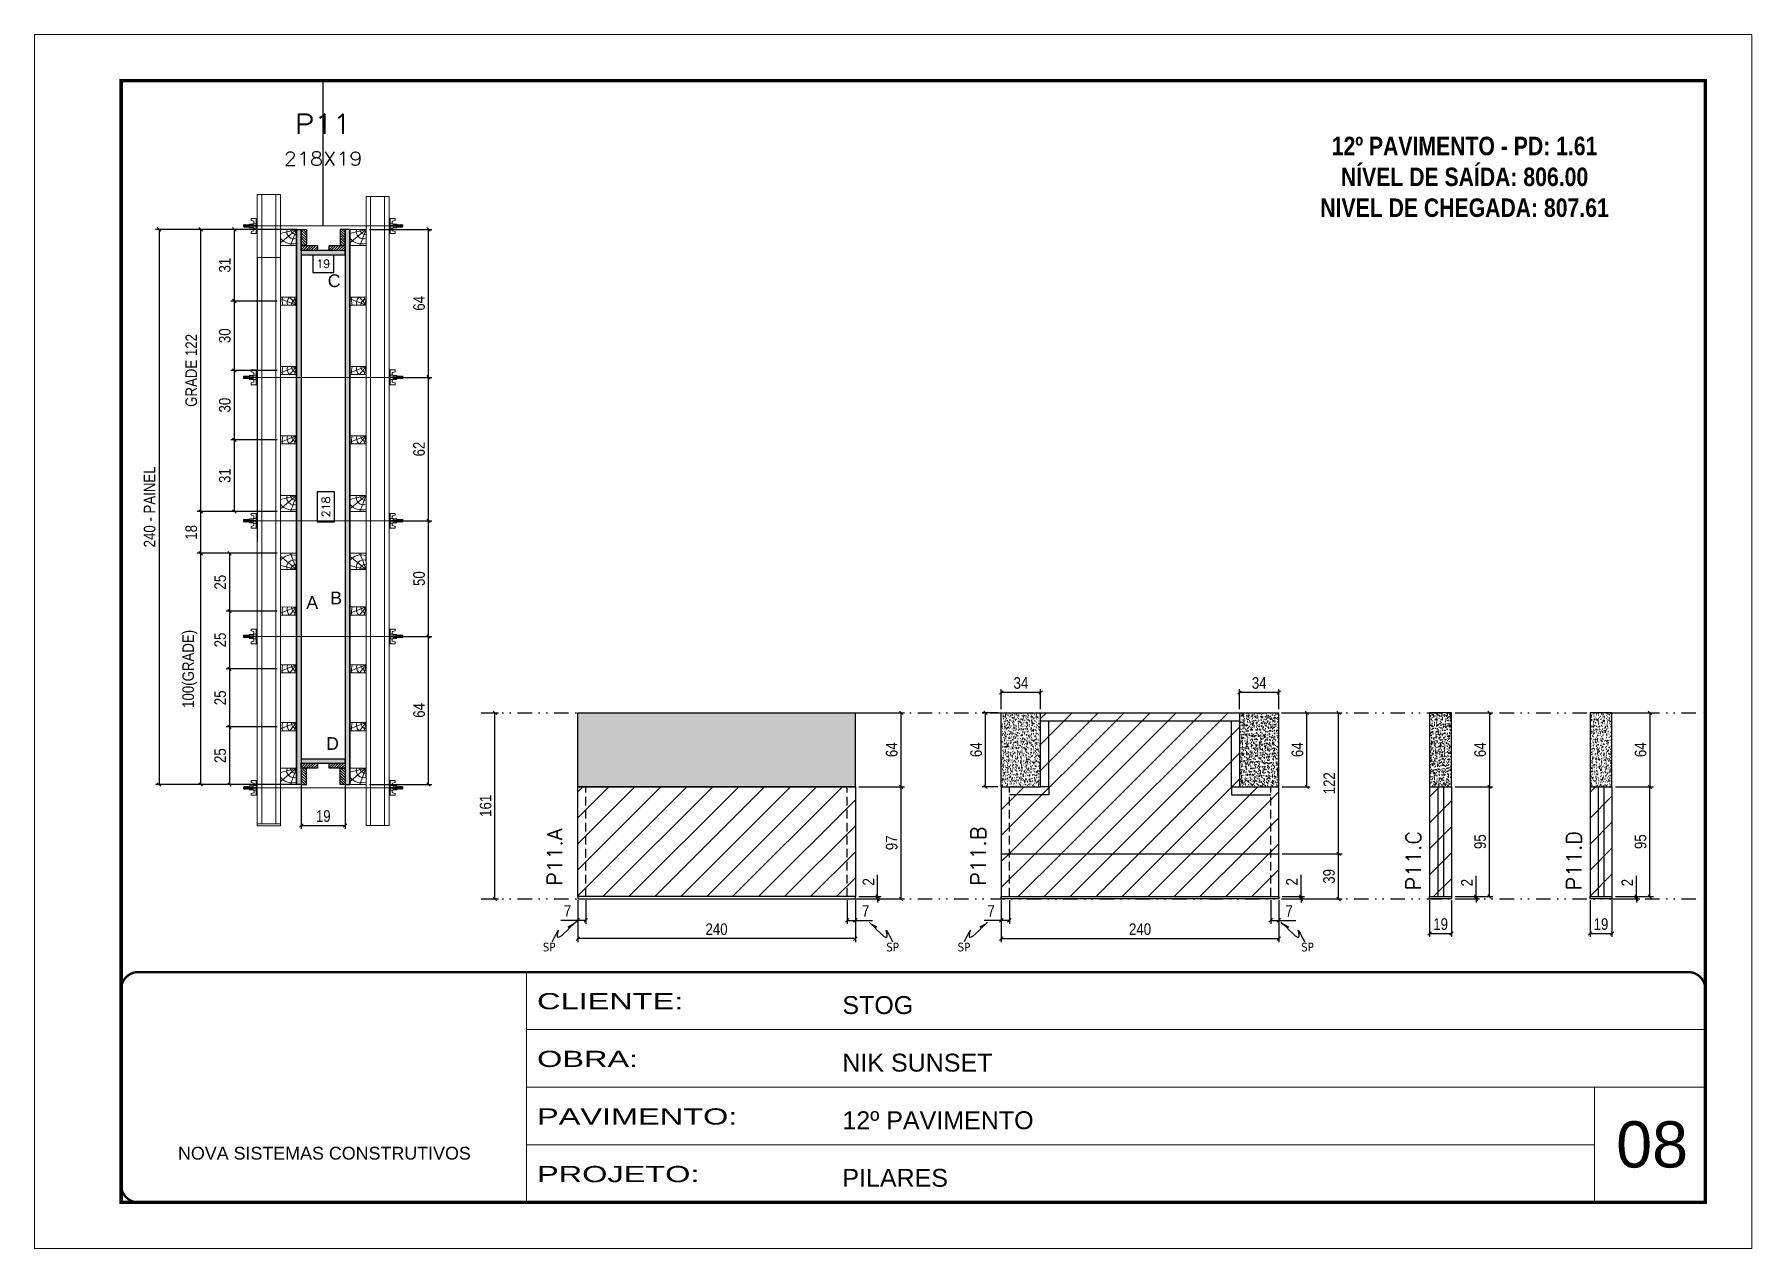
# Model space of a CAD drawing. Extents: x 808 to 7089, y -98 to 17032.
# Drawn here: x 5577 to 7062, y 14834 to 15884 of the extents above; entities that cross this region are included whole.
import ezdxf
from ezdxf.enums import TextEntityAlignment as Align

# ---------------------------------------------------------------- set-up
doc = ezdxf.new("R2010")
doc.units = 0
for name, pattern in [('CONTINUO', [0]), ('DASHED', [0.75, 0.5, -0.25]), ('DIVIDE2', [0.625, 0.25, -0.125, 0, -0.125, 0, -0.125]), ('HIDDEN', [0.375, 0.25, -0.125])]:
    doc.linetypes.add(name, pattern=pattern)
for name, color, linetype, lineweight in [('CARIMBO', 255, 'Continuous', 9), ('Folhas', 255, 'Continuous', 9), ('Hachura', 251, 'Continuous', 9), ('Madeira', 126, 'Continuous', 18), ('Perfil Metálico', 224, 'Continuous', 18), ('REAPROVEITAMENTO', 251, 'Continuous', 9), ('SARRAFO DE PRESSAO', 251, 'DASHED', 9), ('Texto Seção', 7, 'Continuous', 15)]:
    doc.layers.add(name, color=color, linetype=linetype, lineweight=lineweight)
for name, color, linetype in [('CHAPA', 1, 'Continuous'), ('COTA', 241, 'Continuous'), ('Cota Seção (2x)', 241, 'Continuous'), ('MEIO_PONT', 93, 'Continuous'), ('NOMENCLATURA', 7, 'Continuous'), ('Nível', 160, 'Continuous'), ('Painéis', 200, 'Continuous'), ('SARR_2.2x7', 40, 'Continuous'), ('SARRAFO', 251, 'Continuous'), ('Sarrafo de Pressão', 42, 'HIDDEN'), ('texto', 7, 'Continuous'), ('Texto de Titulo', 7, 'Continuous'), ('Texto Qtd Sarr', 242, 'Continuous'), ('TEXTO_GERAL', 7, 'Continuous')]:
    doc.layers.add(name, color=color, linetype=linetype)
doc.styles.add('ARIAL', font='arial.ttf')
doc.styles.add('COTA TECNICA', font='techl___.ttf', dxfattribs={"height": 10})
doc.styles.add('COTA TECNICA 2X', font='techl___.ttf', dxfattribs={"height": 10})
doc.styles.add('COTA TECNICA-50', font='techl___.ttf', dxfattribs={"height": 10})
doc.styles.add('REGUA-120', font='ROMANS.shx', dxfattribs={"height": 15})
doc.styles.add('ROMANC', font='techb___.ttf', dxfattribs={"height": 2.5})
doc.styles.add('ROMANS', font='romans.shx')
doc.styles.get("Standard").update_dxf_attribs({"font": 'arial.ttf'})
doc.styles.add('Tecnologia', font='')
doc.styles.get('Tecnologia').set_extended_font_data('Forgotten Futurist')
doc.dimstyles.new('COTA PAINEL-50', dxfattribs={"dimtxt": 10, "dimasz": 3, "dimexe": 3, "dimexo": 3, "dimgap": 3, "dimtad": 1, "dimdec": 1, "dimzin": 12, "dimdsep": 46, "dimtxsty": 'COTA TECNICA-50', "dimblk1": 'OBLIQUE', "dimblk2": 'OBLIQUE', "dimsah": 1, "dimcen": 0.9, "dimclrd": 4, "dimclre": 4, "dimclrt": 240, "dimadec": 1, "dimazin": 3, "dimtfac": 1, "dimtdec": 1, "dimtmove": 0, "dimatfit": 3, "dimfxl": 1, "dimtolj": 1, "dimtzin": 12, "dimarcsym": 0})
doc.dimstyles.new('PAINEL', dxfattribs={"dimtxt": 10, "dimasz": 3, "dimexe": 3, "dimexo": 3, "dimgap": 3, "dimtad": 1, "dimdec": 1, "dimzin": 12, "dimdsep": 46, "dimtxsty": 'COTA TECNICA', "dimblk1": 'OBLIQUE', "dimblk2": 'OBLIQUE', "dimsah": 1, "dimcen": 0.9, "dimclrd": 4, "dimclre": 4, "dimclrt": 240, "dimadec": 1, "dimazin": 3, "dimtfac": 1, "dimtdec": 1, "dimtmove": 0, "dimatfit": 3, "dimfxl": 1, "dimtolj": 1, "dimtzin": 12, "dimarcsym": 0})
doc.dimstyles.new('SECAO PILAR', dxfattribs={"dimtxt": 10, "dimasz": 3, "dimexe": 3, "dimexo": 3, "dimgap": 3, "dimtad": 1, "dimdec": 1, "dimlfac": 0.5, "dimzin": 12, "dimdsep": 46, "dimtxsty": 'COTA TECNICA 2X', "dimblk1": 'OBLIQUE', "dimblk2": 'OBLIQUE', "dimsah": 1, "dimcen": 0.9, "dimclrd": 256, "dimclre": 256, "dimclrt": 256, "dimadec": 1, "dimazin": 3, "dimtfac": 1, "dimtdec": 1, "dimtmove": 0, "dimatfit": 3, "dimfxl": 1, "dimtolj": 1, "dimtzin": 12, "dimarcsym": 0})
doc.dimstyles.new('SECÇÃO 2', dxfattribs={"dimtxt": 7, "dimasz": 6, "dimexe": 0.18, "dimexo": 2, "dimgap": -4, "dimtad": 3, "dimdec": 1, "dimlfac": 0.5, "dimzin": 12, "dimdsep": 46, "dimtxsty": 'ROMANS', "dimblk": 'ARCHTICK', "dimcen": 0.09, "dimse1": 1, "dimse2": 1, "dimsd1": 1, "dimsd2": 1, "dimclrd": 180, "dimclre": 5, "dimclrt": 1, "dimadec": 0, "dimazin": 3, "dimtfac": 1, "dimtdec": 1, "dimtofl": 0, "dimtmove": 0, "dimatfit": 3, "dimldrblk": 'ARCHTICK', "dimfxl": 1, "dimtolj": 1, "dimtzin": 0, "dimarcsym": 0})
doc.dimstyles.get("Standard").update_dxf_attribs({"dimtxt": 0.18, "dimasz": 0.18, "dimexe": 0.18, "dimexo": 0.0625, "dimgap": 0.09, "dimtad": 0, "dimtih": 1, "dimtoh": 1, "dimdec": 4, "dimzin": 0, "dimdsep": 46, "dimtxsty": 'Standard', "dimcen": 0.09, "dimadec": 0, "dimazin": 0, "dimtfac": 1, "dimtdec": 4, "dimtofl": 0, "dimtmove": 0, "dimatfit": 3, "dimfxl": 1, "dimtolj": 1, "dimtzin": 0, "dimarcsym": 0})
pattern_1 = [(135, (-17083.9401, 24839.2267), (-1.12253202, -1.12253202), [])]

msp = doc.modelspace()

# ---------------------------------------------------------------- texts
at = {"layer": 'CARIMBO', "style": 'ARIAL'}
msp.add_text('08', height=40, dxfattribs=at).set_placement((6944.53, 14904.05))
at = {"layer": 'NOMENCLATURA', "color": 2, "insert": (6813.41, 15822.04), "char_height": 16, "attachment_point": 2, "style": 'ROMANC'}
msp.add_mtext_dynamic_manual_height_columns('\\P12º PAVIMENTO - PD: 1.61\\PNÍVEL DE SAÍDA: 806.00\\PNIVEL DE CHEGADA: 807.61', width=328.3607, gutter_width=1, heights=[0], dxfattribs=at)
at = {"layer": 'texto', "color": 0, "char_height": 7.5, "attachment_point": 5}
for insert in [(6021.82, 15094.64), (6318.84, 15094.64), (6380.58, 15094.64), (6677.6, 15094.64)]:
    msp.add_mtext('{\\fTahoma|b0|i0|c0|p34;\\C4;SP}', dxfattribs=dict(at, insert=insert))
at = {"layer": 'Texto Seção', "char_height": 13, "width": 285.3299, "attachment_point": 7, "rotation": 90, "style": 'REGUA-120'}
for s, insert in [('P11.A', (6033.13, 15147.57)), ('P11.B', (6399.36, 15147.57)), ('P11.C', (6775.74, 15143.73)), ('P11.D', (6914.45, 15143.73))]:
    msp.add_mtext(s, dxfattribs=dict(at, insert=insert))
at = {"layer": 'TEXTO_GERAL', "style": 'ARIAL'}
for s, p in [('C', (5835.88, 15670.87)), ('B', (5837.64, 15396.55)), ('A', (5816.93, 15392.63)), ('D', (5834.47, 15270.71))]:
    msp.add_text(s, height=11, dxfattribs=at).set_placement(p, align=Align.MIDDLE_CENTER)

# ---------------------------------------------------------------- blocks, each defined once
blk = doc.blocks.new('9999999999')
at = {"color": 30, "linetype": 'CONTINUO'}
for p, q in [((98564.6, 34230.2), (98564.6, 34429.4)), ((98564.6, 34379.6), (99584, 34379.6)), ((98564.6, 34329.8), (99488, 34329.8)), ((99584, 34329.8), (99488, 34329.8)), ((99488, 34329.8), (99488, 34230.2)), ((98564.6, 34280), (99488, 34280))]:
    blk.add_line(p, q, dxfattribs=at)
at = {"color": 30, "linetype": 'CONTINUO', "const_width": 2}
blk.add_lwpolyline([(99584, 34230.2), (99584, 34414.4, 0.414214), (99569, 34429.4), (98229, 34429.4, 0.414214), (98214, 34414.4), (98214, 34245.2, 0.414214), (98229, 34230.2), (99584, 34230.2)], format="xyb", dxfattribs=at)
at = {"layer": 'Folhas'}
blk.add_lwpolyline([(98139, 34190.2), (99624, 34190.2), (99624, 35240.2), (98139, 35240.2)], close=True, dxfattribs=at)
at = {"layer": 'Folhas', "color": 30, "const_width": 3}
blk.add_lwpolyline([(98214, 34230.2), (99584, 34230.2), (99584, 35200.2), (98214, 35200.2)], close=True, dxfattribs=at)
at = {"color": 7, "linetype": 'Continuous', "ltscale": 5, "style": 'ARIAL'}
for s, height, p in [('STOG', 15.48, (98837.7, 34393.1)), ('NIK SUNSET', 15.48, (98837.7, 34343.3)), ('12º PAVIMENTO', 15.483, (98837.7, 34293.5)), ('NOVA SISTEMAS CONSTRUTIVOS', 11.059, (98263.2, 34267.2)), ('PILARES', 15.48, (98837.7, 34243.7))]:
    blk.add_text(s, height=height, dxfattribs=at).set_placement(p)
at = {"layer": 'Folhas', "color": 7, "style": 'Tecnologia', "width": 1.5}
for s, p in [('CLIENTE:', (98573.7, 34397.2)), ('OBRA:', (98573.7, 34347.3)), ('PAVIMENTO:', (98573.7, 34297.5)), ('PROJETO:', (98573.7, 34247.7))]:
    blk.add_text(s, height=14, dxfattribs=at).set_placement(p)
blk = doc.blocks.new('titulo1')
at = {"layer": 'Defpoints', "color": 252, "linetype": 'HIDDEN', "ltscale": 2}
blk.add_line((0, 0), (0, 125), dxfattribs=at)
at = {"layer": 'Defpoints', "style": 'ROMANS', "oblique": 15}
blk.add_attdef('FOLHA', text='', height=10, dxfattribs=at).set_placement((0, 15.6), align=Align.MIDDLE_CENTER)
at = {"layer": 'Texto Qtd Sarr', "color": 3, "style": 'ROMANS', "oblique": 15}
for tag, height, p in [('TITULO', 17, (0, 71.4)), ('SEÇÃO', 12, (0, 41.5))]:
    blk.add_attdef(tag, text='', height=height, dxfattribs=at).set_placement(p, align=Align.MIDDLE_CENTER)
blk = doc.blocks.new('*D1153')
at = {"layer": 'Cota Seção (2x)', "color": 180, "lineweight": -2, "transparency": 16777216}
for p, q in [((5835.5, 15693.1), (5817.5, 15693.1)), ((5817.5, 15693.1), (5817.5, 15678.1)), ((5835.5, 15678.1), (5835.5, 15693.1)), ((5817.5, 15678.1), (5835.5, 15678.1))]:
    blk.add_line(p, q, dxfattribs=at)
at = {"layer": 'Defpoints', "color": 0, "transparency": 16777216}
for p in [(5807.5, 15676), (5807.5, 15674.1), (5845.5, 15676)]:
    blk.add_point(p, dxfattribs=at)
at = {"layer": 'Cota Seção (2x)', "color": 1, "transparency": 16777216, "insert": (5826.5, 15685.6), "char_height": 7, "attachment_point": 5, "style": 'ROMANS'}
blk.add_mtext('\\A1;19', dxfattribs=at)
blk = doc.blocks.new('_ArchTick')
at = {"color": 0, "linetype": 'ByBlock', "const_width": 0.15}
blk.add_lwpolyline([(-0.5, -0.5), (0.5, 0.5)], dxfattribs=at)
blk = doc.blocks.new('_Oblique')
at = {"color": 0, "linetype": 'ByBlock', "lineweight": -2}
blk.add_line((-0.5, -0.5), (0.5, 0.5), dxfattribs=at)
blk = doc.blocks.new('*D1154')
at = {"layer": 'Cota Seção (2x)', "lineweight": -2, "transparency": 16777216}
for p, q in [((5803.8, 15715.3), (5681.5, 15715.3)), ((5684.5, 15715.3), (5684.5, 15235.3)), ((5803.8, 15235.3), (5681.5, 15235.3))]:
    blk.add_line(p, q, dxfattribs=at)
at = {"layer": 'Defpoints', "color": 0, "transparency": 16777216}
for p in [(5806.8, 15715.3), (5684.5, 15235.3), (5806.8, 15235.3)]:
    blk.add_point(p, dxfattribs=at)
at = {"layer": 'Cota Seção (2x)', "lineweight": -2, "transparency": 16777216, "xscale": 3, "yscale": 3, "zscale": 3}
for p, rotation in [((5684.5, 15715.3), 90), ((5684.5, 15235.3), 270)]:
    blk.add_blockref('_Oblique', p, dxfattribs=dict(at, rotation=rotation))
at = {"layer": 'Cota Seção (2x)', "transparency": 16777216, "insert": (5676.4, 15475.3), "char_height": 10, "attachment_point": 5, "rotation": 90, "style": 'COTA TECNICA 2X'}
blk.add_mtext('\\A1;240 - PAINEL', dxfattribs=at)
blk = doc.blocks.new('C')
at = {"layer": 'Hachura', "color": 0}
for p, q in [((0, 3.22), (0, -3.22)), ((0.45, 3.22), (0, 3.22)), ((0.46, 3.16), (0, 3.16)), ((0.46, 3.05), (0, 3.05)), ((0.46, 2.88), (0, 2.88)), ((0, 2.75), (0, -1.16)), ((0.46, 2.65), (0, 2.65)), ((0.46, 2.23), (0, 2.23)), ((0.46, 1.51), (0, 1.51)), ((0.39, 0.49), (0.17, 0.49)), ((0.45, -3.23), (0.45, 3.22)), ((0.45, 3.22), (2.58, 3.22)), ((1.74, 0.97), (0.45, 0.97)), ((1.45, 0.1), (0.45, 0.1)), ((1.35, 1.94), (1.35, 0.96)), ((2.58, 2.39), (1.47, 2.09)), ((1.74, -0.97), (1.74, 0.97)), ((1.74, 0.97), (1.74, 0.84)), ((1.74, 0.97), (1.74, 0.84)), ((1.74, 0.84), (3.35, 0.84)), ((3.35, 0.45), (1.74, 0.45)), ((2.58, 3.22), (2.58, 2.39)), ((3.32, 0.84), (3.32, -0.84)), ((3.35, 0.84), (3.35, -0.84)), ((3.68, 0.45), (3.35, 0.45)), ((3.84, -0.52), (3.35, 0.45)), ((3.35, 0.06), (3.67, -0.57)), ((3.68, 0.45), (4.16, -0.52)), ((3.72, 0.5), (4.25, -0.57)), ((4.37, -0.55), (3.83, 0.53)), ((4.15, 0.45), (3.93, 0.45)), ((4.42, -0.52), (3.93, 0.45)), ((4.15, 0.45), (4.26, 0.45)), ((4.26, 0.45), (4.74, -0.52)), ((4.3, 0.5), (4.83, -0.57)), ((4.95, -0.55), (4.41, 0.53)), ((4.51, 0.45), (4.84, 0.45)), ((5, -0.52), (4.51, 0.45)), ((4.84, 0.45), (5.32, -0.52)), ((4.88, 0.5), (5.41, -0.57)), ((5.53, -0.55), (4.99, 0.53)), ((5.58, -0.52), (5.09, 0.45)), ((5.42, 0.45), (5.09, 0.45)), ((5.58, -0.52), (5.09, 0.45)), ((5.42, 0.45), (5.74, -0.19)), ((5.46, 0.5), (5.74, -0.07)), ((5.74, 0.19), (5.57, 0.53)), ((5.74, 0.32), (5.68, 0.45)), ((5.68, 0.45), (5.74, 0.45)), ((5.74, 0.45), (5.9, 0.29)), ((5.74, 0.45), (5.74, -0.52)), ((5.9, -0.36), (5.9, 0.29)), ((0.45, 0), (0, 0)), ((0.46, -1.52), (0, -1.52)), ((0.46, -2.23), (0, -2.23)), ((0.46, -2.65), (0, -2.65)), ((0.46, -2.88), (0, -2.88)), ((0.46, -3.05), (0, -3.05)), ((0.46, -3.16), (0, -3.16)), ((0, -3.22), (2.57, -3.22)), ((0.08, -0.48), (0.29, -0.48)), ((0.29, -0.48), (0.4, -0.48)), ((0.45, 0), (0.45, -0.97)), ((0.45, -0.16), (1.45, -0.16)), ((0.45, -0.65), (0.45, -0.32)), ((0.45, -3.23), (0.45, -0.65)), ((0.45, -0.97), (1.74, -0.97)), ((1.35, -1.94), (1.35, -0.97)), ((2.58, -2.39), (1.47, -2.1)), ((3.35, -0.32), (1.74, -0.32)), ((3.35, -0.84), (1.74, -0.84)), ((2.58, -3.23), (2.58, -2.39)), ((3.35, -0.07), (3.58, -0.52)), ((3.35, -0.52), (3.58, -0.52)), ((3.84, -0.52), (4.16, -0.52)), ((4.42, -0.52), (4.74, -0.52)), ((4.63, -0.52), (4.74, -0.52)), ((5, -0.52), (5.32, -0.52)), ((5.58, -0.52), (5.74, -0.52)), ((5.74, -0.52), (5.9, -0.36)), ((5.74, -0.52), (5.74, -0.52))]:
    blk.add_line(p, q, dxfattribs=at)
for centre, radius, start, end in [((1.52, 1.94), 0.161, 104.74356, 180), ((1.44, -0.03), 0.129, 272.69497, 87.30503), ((3.81, 0.39), 0.143, 25.56881, 154.43119), ((4.39, 0.39), 0.143, 25.56881, 154.43119), ((4.97, 0.39), 0.143, 25.56881, 154.43119), ((5.55, 0.39), 0.143, 25.56881, 154.43119), ((0.17, -0.37), 0.174, 221.74404, 317.85924), ((1.52, -1.94), 0.161, 180, 255.25644), ((3.71, -0.4), 0.174, 222.14076, 318.25596), ((4.29, -0.4), 0.174, 222.14076, 318.25596), ((4.87, -0.4), 0.174, 222.14076, 318.25596), ((5.45, -0.4), 0.174, 222.14076, 318.25596), ((5.61, -0.4), 0.174, 317.85924, 318.25596)]:
    blk.add_arc(centre, radius, start, end, dxfattribs=at)
blk = doc.blocks.new('PONTALETE')
at = {"layer": 'Madeira'}
for q in [(2.71, 7), (7, 5.76), (7, 1.74)]:
    blk.add_line((0, 0), q, dxfattribs=at)
blk.add_lwpolyline([(0, 0), (7, 0), (7, 7), (0, 7)], close=True, dxfattribs=at)
for centre, radius, start, end in [((2.04, 0.06), 6.23, 37.28179, 109.09128), ((1.09, 0.9), 3.19, 343.60304, 109.98471), ((-0.21, -0.78), 3.09, 14.63219, 86.0383)]:
    blk.add_arc(centre, radius, start, end, dxfattribs=at)
blk = doc.blocks.new('MEIO PONTALETE')
at = {"layer": 'Madeira'}
for q in [(2.71, 7), (3.5, 2.88), (3.5, 0.87)]:
    blk.add_line((0, 0), q, dxfattribs=at)
blk.add_lwpolyline([(0, 0), (3.5, 0), (3.5, 7), (0, 7)], close=True, dxfattribs=at)
for centre, radius, start, end in [((2.04, 0.06), 6.23, 76.44987, 109.09128), ((1.09, 0.9), 3.19, 40.90626, 109.98471), ((-0.21, -0.78), 3.09, 14.63219, 86.0383)]:
    blk.add_arc(centre, radius, start, end, dxfattribs=at)
blk = doc.blocks.new('*D1164')
at = {"layer": 'Cota Seção (2x)', "lineweight": -2, "transparency": 16777216}
for p, q in [((5786.5, 15715.3), (5746.6, 15715.3)), ((5749.6, 15715.3), (5749.6, 15653.3)), ((5786.5, 15653.3), (5746.6, 15653.3))]:
    blk.add_line(p, q, dxfattribs=at)
at = {"layer": 'Defpoints', "color": 0, "transparency": 16777216}
for p in [(5789.5, 15715.3), (5749.6, 15653.3), (5789.5, 15653.3)]:
    blk.add_point(p, dxfattribs=at)
at = {"layer": 'Cota Seção (2x)', "lineweight": -2, "transparency": 16777216, "xscale": 3, "yscale": 3, "zscale": 3}
for p, rotation in [((5749.6, 15715.3), 90), ((5749.6, 15653.3), 270)]:
    blk.add_blockref('_Oblique', p, dxfattribs=dict(at, rotation=rotation))
at = {"layer": 'Cota Seção (2x)', "transparency": 16777216, "insert": (5741.4, 15684.3), "char_height": 10, "attachment_point": 5, "rotation": 90, "style": 'COTA TECNICA 2X'}
blk.add_mtext('\\A1;31', dxfattribs=at)
blk = doc.blocks.new('*D1165')
at = {"layer": 'Cota Seção (2x)', "lineweight": -2, "transparency": 16777216}
for p, q in [((5786.5, 15653.3), (5746.6, 15653.3)), ((5749.6, 15653.3), (5749.6, 15593.3)), ((5786.5, 15593.3), (5746.6, 15593.3))]:
    blk.add_line(p, q, dxfattribs=at)
at = {"layer": 'Defpoints', "color": 0, "transparency": 16777216}
for p in [(5789.5, 15653.3), (5749.6, 15593.3), (5789.5, 15593.3)]:
    blk.add_point(p, dxfattribs=at)
at = {"layer": 'Cota Seção (2x)', "lineweight": -2, "transparency": 16777216, "xscale": 3, "yscale": 3, "zscale": 3}
for p, rotation in [((5749.6, 15653.3), 90), ((5749.6, 15593.3), 270)]:
    blk.add_blockref('_Oblique', p, dxfattribs=dict(at, rotation=rotation))
at = {"layer": 'Cota Seção (2x)', "transparency": 16777216, "insert": (5741.4, 15623.3), "char_height": 10, "attachment_point": 5, "rotation": 90, "style": 'COTA TECNICA 2X'}
blk.add_mtext('\\A1;30', dxfattribs=at)
blk = doc.blocks.new('*D1166')
at = {"layer": 'Cota Seção (2x)', "lineweight": -2, "transparency": 16777216}
for p, q in [((5786.5, 15593.3), (5746.6, 15593.3)), ((5749.6, 15593.3), (5749.6, 15533.3)), ((5786.5, 15533.3), (5746.6, 15533.3))]:
    blk.add_line(p, q, dxfattribs=at)
at = {"layer": 'Defpoints', "color": 0, "transparency": 16777216}
for p in [(5789.5, 15593.3), (5749.6, 15533.3), (5789.5, 15533.3)]:
    blk.add_point(p, dxfattribs=at)
at = {"layer": 'Cota Seção (2x)', "lineweight": -2, "transparency": 16777216, "xscale": 3, "yscale": 3, "zscale": 3}
for p, rotation in [((5749.6, 15593.3), 90), ((5749.6, 15533.3), 270)]:
    blk.add_blockref('_Oblique', p, dxfattribs=dict(at, rotation=rotation))
at = {"layer": 'Cota Seção (2x)', "transparency": 16777216, "insert": (5741.4, 15563.3), "char_height": 10, "attachment_point": 5, "rotation": 90, "style": 'COTA TECNICA 2X'}
blk.add_mtext('\\A1;30', dxfattribs=at)
blk = doc.blocks.new('*D1167')
at = {"layer": 'Cota Seção (2x)', "lineweight": -2, "transparency": 16777216}
for p, q in [((5786.5, 15533.3), (5746.6, 15533.3)), ((5749.6, 15533.3), (5749.6, 15471.3)), ((5786.5, 15471.3), (5746.6, 15471.3))]:
    blk.add_line(p, q, dxfattribs=at)
at = {"layer": 'Defpoints', "color": 0, "transparency": 16777216}
for p in [(5789.5, 15533.3), (5749.6, 15471.3), (5789.5, 15471.3)]:
    blk.add_point(p, dxfattribs=at)
at = {"layer": 'Cota Seção (2x)', "lineweight": -2, "transparency": 16777216, "xscale": 3, "yscale": 3, "zscale": 3}
for p, rotation in [((5749.6, 15533.3), 90), ((5749.6, 15471.3), 270)]:
    blk.add_blockref('_Oblique', p, dxfattribs=dict(at, rotation=rotation))
at = {"layer": 'Cota Seção (2x)', "transparency": 16777216, "insert": (5741.4, 15502.3), "char_height": 10, "attachment_point": 5, "rotation": 90, "style": 'COTA TECNICA 2X'}
blk.add_mtext('\\A1;31', dxfattribs=at)
blk = doc.blocks.new('*D1168')
at = {"layer": 'Cota Seção (2x)', "lineweight": -2, "transparency": 16777216}
for p, q in [((5786.5, 15715.3), (5717.5, 15715.3)), ((5720.5, 15471.3), (5720.5, 15715.3)), ((5786.5, 15471.3), (5717.5, 15471.3))]:
    blk.add_line(p, q, dxfattribs=at)
at = {"layer": 'Defpoints', "color": 0, "transparency": 16777216}
for p in [(5720.5, 15715.3), (5789.5, 15715.3), (5789.5, 15471.3)]:
    blk.add_point(p, dxfattribs=at)
at = {"layer": 'Cota Seção (2x)', "lineweight": -2, "transparency": 16777216, "xscale": 3, "yscale": 3, "zscale": 3}
for p, rotation in [((5720.5, 15715.3), 90), ((5720.5, 15471.3), 270)]:
    blk.add_blockref('_Oblique', p, dxfattribs=dict(at, rotation=rotation))
at = {"layer": 'Cota Seção (2x)', "transparency": 16777216, "insert": (5712.4, 15593.3), "char_height": 10, "attachment_point": 5, "rotation": 90, "style": 'COTA TECNICA 2X'}
blk.add_mtext('\\A1;GRADE 122', dxfattribs=at)
blk = doc.blocks.new('*D1169')
at = {"layer": 'Cota Seção (2x)', "lineweight": -2, "transparency": 16777216}
for p, q in [((5786.5, 15471.3), (5717.5, 15471.3)), ((5720.5, 15435.2), (5720.5, 15471.3)), ((5786.5, 15435.2), (5717.5, 15435.2))]:
    blk.add_line(p, q, dxfattribs=at)
at = {"layer": 'Defpoints', "color": 0, "transparency": 16777216}
for p in [(5720.5, 15471.3), (5789.5, 15471.3), (5789.5, 15435.2)]:
    blk.add_point(p, dxfattribs=at)
at = {"layer": 'Cota Seção (2x)', "lineweight": -2, "transparency": 16777216, "xscale": 3, "yscale": 3, "zscale": 3}
for p, rotation in [((5720.5, 15471.3), 90), ((5720.5, 15435.2), 270)]:
    blk.add_blockref('_Oblique', p, dxfattribs=dict(at, rotation=rotation))
at = {"layer": 'Cota Seção (2x)', "transparency": 16777216, "insert": (5712.4, 15453.3), "char_height": 10, "attachment_point": 5, "rotation": 90, "style": 'COTA TECNICA 2X'}
blk.add_mtext('\\A1;18', dxfattribs=at)
blk = doc.blocks.new('*D1170')
at = {"layer": 'Cota Seção (2x)', "lineweight": -2, "transparency": 16777216}
for p, q in [((5893.1, 15363.3), (5920.5, 15363.3)), ((5917.5, 15235.3), (5917.5, 15363.3)), ((5866.5, 15235.3), (5920.5, 15235.3))]:
    blk.add_line(p, q, dxfattribs=at)
at = {"layer": 'Defpoints', "color": 0, "transparency": 16777216}
for p in [(5890.1, 15363.3), (5917.5, 15363.3), (5863.5, 15235.3)]:
    blk.add_point(p, dxfattribs=at)
at = {"layer": 'Cota Seção (2x)', "lineweight": -2, "transparency": 16777216, "xscale": 3, "yscale": 3, "zscale": 3}
for p, rotation in [((5917.5, 15363.3), 90), ((5917.5, 15235.3), 270)]:
    blk.add_blockref('_Oblique', p, dxfattribs=dict(at, rotation=rotation))
at = {"layer": 'Cota Seção (2x)', "transparency": 16777216, "insert": (5909.4, 15299.3), "char_height": 10, "attachment_point": 5, "rotation": 90, "style": 'COTA TECNICA 2X'}
blk.add_mtext('\\A1;64', dxfattribs=at)
blk = doc.blocks.new('*D1171')
at = {"layer": 'Cota Seção (2x)', "lineweight": -2, "transparency": 16777216}
for p, q in [((5886.4, 15463.3), (5920.5, 15463.3)), ((5917.5, 15363.3), (5917.5, 15463.3)), ((5893.1, 15363.3), (5920.5, 15363.3))]:
    blk.add_line(p, q, dxfattribs=at)
at = {"layer": 'Defpoints', "color": 0, "transparency": 16777216}
for p in [(5883.4, 15463.3), (5917.5, 15463.3), (5890.1, 15363.3)]:
    blk.add_point(p, dxfattribs=at)
at = {"layer": 'Cota Seção (2x)', "lineweight": -2, "transparency": 16777216, "xscale": 3, "yscale": 3, "zscale": 3}
for p, rotation in [((5917.5, 15463.3), 90), ((5917.5, 15363.3), 270)]:
    blk.add_blockref('_Oblique', p, dxfattribs=dict(at, rotation=rotation))
at = {"layer": 'Cota Seção (2x)', "transparency": 16777216, "insert": (5909.4, 15413.3), "char_height": 10, "attachment_point": 5, "rotation": 90, "style": 'COTA TECNICA 2X'}
blk.add_mtext('\\A1;50', dxfattribs=at)
blk = doc.blocks.new('*D1172')
at = {"layer": 'Cota Seção (2x)', "lineweight": -2, "transparency": 16777216}
for p, q in [((5886.4, 15587.3), (5920.5, 15587.3)), ((5917.5, 15463.3), (5917.5, 15587.3)), ((5886.4, 15463.3), (5920.5, 15463.3))]:
    blk.add_line(p, q, dxfattribs=at)
at = {"layer": 'Defpoints', "color": 0, "transparency": 16777216}
for p in [(5883.4, 15587.3), (5917.5, 15587.3), (5883.4, 15463.3)]:
    blk.add_point(p, dxfattribs=at)
at = {"layer": 'Cota Seção (2x)', "lineweight": -2, "transparency": 16777216, "xscale": 3, "yscale": 3, "zscale": 3}
for p, rotation in [((5917.5, 15587.3), 90), ((5917.5, 15463.3), 270)]:
    blk.add_blockref('_Oblique', p, dxfattribs=dict(at, rotation=rotation))
at = {"layer": 'Cota Seção (2x)', "transparency": 16777216, "insert": (5909.4, 15525.3), "char_height": 10, "attachment_point": 5, "rotation": 90, "style": 'COTA TECNICA 2X'}
blk.add_mtext('\\A1;62', dxfattribs=at)
blk = doc.blocks.new('*D1173')
at = {"layer": 'Cota Seção (2x)', "lineweight": -2, "transparency": 16777216}
for p, q in [((5866.5, 15715.3), (5920.5, 15715.3)), ((5917.5, 15587.3), (5917.5, 15715.3)), ((5886.4, 15587.3), (5920.5, 15587.3))]:
    blk.add_line(p, q, dxfattribs=at)
at = {"layer": 'Defpoints', "color": 0, "transparency": 16777216}
for p in [(5863.5, 15715.3), (5917.5, 15715.3), (5883.4, 15587.3)]:
    blk.add_point(p, dxfattribs=at)
at = {"layer": 'Cota Seção (2x)', "lineweight": -2, "transparency": 16777216, "xscale": 3, "yscale": 3, "zscale": 3}
for p, rotation in [((5917.5, 15715.3), 90), ((5917.5, 15587.3), 270)]:
    blk.add_blockref('_Oblique', p, dxfattribs=dict(at, rotation=rotation))
at = {"layer": 'Cota Seção (2x)', "transparency": 16777216, "insert": (5909.4, 15651.3), "char_height": 10, "attachment_point": 5, "rotation": 90, "style": 'COTA TECNICA 2X'}
blk.add_mtext('\\A1;64', dxfattribs=at)
blk = doc.blocks.new('*D1174')
at = {"layer": 'COTA', "lineweight": -2, "transparency": 16777216}
for p, q in [((5807.5, 15250.7), (5807.5, 15196.8)), ((5845.5, 15250.7), (5845.5, 15196.8)), ((5807.5, 15199.8), (5845.5, 15199.8))]:
    blk.add_line(p, q, dxfattribs=at)
at = {"layer": 'Defpoints', "color": 0, "transparency": 16777216}
for p in [(5807.5, 15253.7), (5845.5, 15253.7), (5845.5, 15199.8)]:
    blk.add_point(p, dxfattribs=at)
at = {"layer": 'COTA', "lineweight": -2, "transparency": 16777216, "xscale": 3, "yscale": 3, "zscale": 3, "rotation": 180}
blk.add_blockref('_Oblique', (5807.5, 15199.8), dxfattribs=at)
at = {"layer": 'COTA', "lineweight": -2, "transparency": 16777216, "xscale": 3, "yscale": 3, "zscale": 3}
blk.add_blockref('_Oblique', (5845.5, 15199.8), dxfattribs=at)
at = {"layer": 'COTA', "transparency": 16777216, "insert": (5826.5, 15207.9), "char_height": 10, "attachment_point": 5, "style": 'COTA TECNICA 2X'}
blk.add_mtext('\\A1;19', dxfattribs=at)
blk = doc.blocks.new('*D1137')
at = {"layer": 'Cota Seção (2x)', "lineweight": -2, "transparency": 16777216}
for p, q in [((5786.5, 15435.2), (5742.5, 15435.2)), ((5745.5, 15435.2), (5745.5, 15385.2)), ((5786.5, 15385.2), (5742.5, 15385.2))]:
    blk.add_line(p, q, dxfattribs=at)
at = {"layer": 'Defpoints', "color": 0, "transparency": 16777216}
for p in [(5789.5, 15435.2), (5745.5, 15385.2), (5789.5, 15385.2)]:
    blk.add_point(p, dxfattribs=at)
at = {"layer": 'Cota Seção (2x)', "lineweight": -2, "transparency": 16777216, "xscale": 3, "yscale": 3, "zscale": 3}
for p, rotation in [((5745.5, 15435.2), 90), ((5745.5, 15385.2), 270)]:
    blk.add_blockref('_Oblique', p, dxfattribs=dict(at, rotation=rotation))
at = {"layer": 'Cota Seção (2x)', "transparency": 16777216, "insert": (5737.4, 15410.2), "char_height": 10, "attachment_point": 5, "rotation": 90, "style": 'COTA TECNICA 2X'}
blk.add_mtext('\\A1;25', dxfattribs=at)
blk = doc.blocks.new('*D1138')
at = {"layer": 'Cota Seção (2x)', "lineweight": -2, "transparency": 16777216}
for p, q in [((5786.5, 15435.2), (5717.5, 15435.2)), ((5720.5, 15235.2), (5720.5, 15435.2)), ((5786.5, 15235.2), (5717.5, 15235.2))]:
    blk.add_line(p, q, dxfattribs=at)
at = {"layer": 'Defpoints', "color": 0, "transparency": 16777216}
for p in [(5720.5, 15435.2), (5789.5, 15435.2), (5789.5, 15235.2)]:
    blk.add_point(p, dxfattribs=at)
at = {"layer": 'Cota Seção (2x)', "lineweight": -2, "transparency": 16777216, "xscale": 3, "yscale": 3, "zscale": 3}
for p, rotation in [((5720.5, 15435.2), 90), ((5720.5, 15235.2), 270)]:
    blk.add_blockref('_Oblique', p, dxfattribs=dict(at, rotation=rotation))
at = {"layer": 'Cota Seção (2x)', "transparency": 16777216, "insert": (5711.2, 15335.2), "char_height": 10, "attachment_point": 5, "rotation": 90, "style": 'COTA TECNICA 2X'}
blk.add_mtext('\\A1;100(GRADE)', dxfattribs=at)
blk = doc.blocks.new('*D1157')
at = {"layer": 'Cota Seção (2x)', "lineweight": -2, "transparency": 16777216}
for p, q in [((5786.5, 15385.2), (5742.5, 15385.2)), ((5745.5, 15385.2), (5745.5, 15335.2)), ((5786.5, 15335.2), (5742.5, 15335.2))]:
    blk.add_line(p, q, dxfattribs=at)
at = {"layer": 'Defpoints', "color": 0, "transparency": 16777216}
for p in [(5789.5, 15385.2), (5745.5, 15335.2), (5789.5, 15335.2)]:
    blk.add_point(p, dxfattribs=at)
at = {"layer": 'Cota Seção (2x)', "lineweight": -2, "transparency": 16777216, "xscale": 3, "yscale": 3, "zscale": 3}
for p, rotation in [((5745.5, 15385.2), 90), ((5745.5, 15335.2), 270)]:
    blk.add_blockref('_Oblique', p, dxfattribs=dict(at, rotation=rotation))
at = {"layer": 'Cota Seção (2x)', "transparency": 16777216, "insert": (5737.4, 15360.2), "char_height": 10, "attachment_point": 5, "rotation": 90, "style": 'COTA TECNICA 2X'}
blk.add_mtext('\\A1;25', dxfattribs=at)
blk = doc.blocks.new('*D1158')
at = {"layer": 'Cota Seção (2x)', "lineweight": -2, "transparency": 16777216}
for p, q in [((5786.5, 15335.2), (5742.5, 15335.2)), ((5745.5, 15335.2), (5745.5, 15285.2)), ((5786.5, 15285.2), (5742.5, 15285.2))]:
    blk.add_line(p, q, dxfattribs=at)
at = {"layer": 'Defpoints', "color": 0, "transparency": 16777216}
for p in [(5789.5, 15335.2), (5745.5, 15285.2), (5789.5, 15285.2)]:
    blk.add_point(p, dxfattribs=at)
at = {"layer": 'Cota Seção (2x)', "lineweight": -2, "transparency": 16777216, "xscale": 3, "yscale": 3, "zscale": 3}
for p, rotation in [((5745.5, 15335.2), 90), ((5745.5, 15285.2), 270)]:
    blk.add_blockref('_Oblique', p, dxfattribs=dict(at, rotation=rotation))
at = {"layer": 'Cota Seção (2x)', "transparency": 16777216, "insert": (5737.4, 15310.2), "char_height": 10, "attachment_point": 5, "rotation": 90, "style": 'COTA TECNICA 2X'}
blk.add_mtext('\\A1;25', dxfattribs=at)
blk = doc.blocks.new('*D1159')
at = {"layer": 'Cota Seção (2x)', "lineweight": -2, "transparency": 16777216}
for p, q in [((5786.5, 15285.2), (5742.5, 15285.2)), ((5745.5, 15285.2), (5745.5, 15235.2)), ((5786.5, 15235.2), (5742.5, 15235.2))]:
    blk.add_line(p, q, dxfattribs=at)
at = {"layer": 'Defpoints', "color": 0, "transparency": 16777216}
for p in [(5789.5, 15285.2), (5745.5, 15235.2), (5789.5, 15235.2)]:
    blk.add_point(p, dxfattribs=at)
at = {"layer": 'Cota Seção (2x)', "lineweight": -2, "transparency": 16777216, "xscale": 3, "yscale": 3, "zscale": 3}
for p, rotation in [((5745.5, 15285.2), 90), ((5745.5, 15235.2), 270)]:
    blk.add_blockref('_Oblique', p, dxfattribs=dict(at, rotation=rotation))
at = {"layer": 'Cota Seção (2x)', "transparency": 16777216, "insert": (5737.4, 15260.2), "char_height": 10, "attachment_point": 5, "rotation": 90, "style": 'COTA TECNICA 2X'}
blk.add_mtext('\\A1;25', dxfattribs=at)
blk = doc.blocks.new('*D1160')
at = {"layer": 'Cota Seção (2x)', "color": 180, "lineweight": -2, "transparency": 16777216}
for p, q in [((5836.3, 15488.3), (5821.3, 15488.3)), ((5821.3, 15488.3), (5821.3, 15462.3)), ((5836.3, 15462.3), (5836.3, 15488.3)), ((5821.3, 15462.3), (5836.3, 15462.3))]:
    blk.add_line(p, q, dxfattribs=at)
at = {"layer": 'Defpoints', "color": 0, "transparency": 16777216}
for p in [(5840.3, 15693.3), (5845.5, 15693.3), (5845.5, 15257.3)]:
    blk.add_point(p, dxfattribs=at)
at = {"layer": 'Cota Seção (2x)', "color": 1, "transparency": 16777216, "insert": (5828.8, 15475.3), "char_height": 7, "attachment_point": 5, "rotation": 90, "style": 'ROMANS'}
blk.add_mtext('\\A1;218', dxfattribs=at)
blk = doc.blocks.new('*D1161')
at = {"layer": 'COTA', "color": 4, "lineweight": -2, "transparency": 16777216}
for p, q in [((5966.1, 15297.3), (5978, 15297.3)), ((5975, 15136.3), (5975, 15297.3)), ((5966.1, 15136.3), (5978, 15136.3))]:
    blk.add_line(p, q, dxfattribs=at)
at = {"layer": 'Defpoints', "color": 0, "transparency": 16777216}
for p in [(5963.1, 15297.3), (5975, 15297.3), (5963.1, 15136.3)]:
    blk.add_point(p, dxfattribs=at)
at = {"layer": 'COTA', "color": 4, "lineweight": -2, "transparency": 16777216, "xscale": 3, "yscale": 3, "zscale": 3}
for p, rotation in [((5975, 15297.3), 90), ((5975, 15136.3), 270)]:
    blk.add_blockref('_Oblique', p, dxfattribs=dict(at, rotation=rotation))
at = {"layer": 'COTA', "color": 240, "transparency": 16777216, "insert": (5966.9, 15216.8), "char_height": 10, "attachment_point": 5, "rotation": 90, "style": 'COTA TECNICA-50'}
blk.add_mtext('\\A1;161', dxfattribs=at)
blk = doc.blocks.new('*D1139')
at = {"layer": 'COTA', "color": 4, "lineweight": -2, "transparency": 16777216}
for p, q in [((6046.6, 15135.3), (6046.6, 15099)), ((6286.6, 15135.3), (6286.6, 15099)), ((6286.6, 15102), (6046.6, 15102))]:
    blk.add_line(p, q, dxfattribs=at)
at = {"layer": 'Defpoints', "color": 0, "transparency": 16777216}
for p in [(6046.6, 15138.3), (6286.6, 15138.3), (6046.6, 15102)]:
    blk.add_point(p, dxfattribs=at)
at = {"layer": 'COTA', "color": 4, "lineweight": -2, "transparency": 16777216, "xscale": 3, "yscale": 3, "zscale": 3, "rotation": 180}
blk.add_blockref('_Oblique', (6046.6, 15102), dxfattribs=at)
at = {"layer": 'COTA', "color": 4, "lineweight": -2, "transparency": 16777216, "xscale": 3, "yscale": 3, "zscale": 3}
blk.add_blockref('_Oblique', (6286.6, 15102), dxfattribs=at)
at = {"layer": 'COTA', "color": 240, "transparency": 16777216, "insert": (6166.6, 15110.1), "char_height": 10, "attachment_point": 5, "style": 'COTA TECNICA'}
blk.add_mtext('\\A1;240', dxfattribs=at)
blk = doc.blocks.new('*D1140')
at = {"layer": 'COTA', "color": 4, "lineweight": -2, "transparency": 16777216}
for p, q in [((6279.6, 15135.3), (6279.6, 15114.8)), ((6286.6, 15133.3), (6286.6, 15114.8)), ((6279.6, 15117.8), (6286.6, 15117.8)), ((6286.6, 15117.8), (6301.3, 15117.8))]:
    blk.add_line(p, q, dxfattribs=at)
at = {"layer": 'Defpoints', "color": 0, "transparency": 16777216}
for p in [(6279.6, 15138.3), (6286.6, 15136.3), (6286.6, 15117.8)]:
    blk.add_point(p, dxfattribs=at)
at = {"layer": 'COTA', "color": 4, "lineweight": -2, "transparency": 16777216, "xscale": 3, "yscale": 3, "zscale": 3, "rotation": 180}
blk.add_blockref('_Oblique', (6279.6, 15117.8), dxfattribs=at)
at = {"layer": 'COTA', "color": 4, "lineweight": -2, "transparency": 16777216, "xscale": 3, "yscale": 3, "zscale": 3}
blk.add_blockref('_Oblique', (6286.6, 15117.8), dxfattribs=at)
at = {"layer": 'COTA', "color": 240, "transparency": 16777216, "insert": (6295.5, 15125.9), "char_height": 10, "attachment_point": 5, "style": 'COTA TECNICA-50'}
blk.add_mtext('\\A1;7', dxfattribs=at)
blk = doc.blocks.new('*D1141')
at = {"layer": 'COTA', "color": 4, "lineweight": -2, "transparency": 16777216}
for p, q in [((6046.6, 15133.3), (6046.6, 15114.8)), ((6053.6, 15135.3), (6053.6, 15114.8)), ((6046.6, 15117.8), (6031.9, 15117.8)), ((6053.6, 15117.8), (6046.6, 15117.8))]:
    blk.add_line(p, q, dxfattribs=at)
at = {"layer": 'Defpoints', "color": 0, "transparency": 16777216}
for p in [(6046.6, 15136.3), (6053.6, 15138.3), (6046.6, 15117.8)]:
    blk.add_point(p, dxfattribs=at)
at = {"layer": 'COTA', "color": 4, "lineweight": -2, "transparency": 16777216, "xscale": 3, "yscale": 3, "zscale": 3, "rotation": 180}
blk.add_blockref('_Oblique', (6046.6, 15117.8), dxfattribs=at)
at = {"layer": 'COTA', "color": 4, "lineweight": -2, "transparency": 16777216, "xscale": 3, "yscale": 3, "zscale": 3}
blk.add_blockref('_Oblique', (6053.6, 15117.8), dxfattribs=at)
at = {"layer": 'COTA', "color": 240, "transparency": 16777216, "insert": (6037.7, 15125.9), "char_height": 10, "attachment_point": 5, "style": 'COTA TECNICA-50'}
blk.add_mtext('\\A1;7', dxfattribs=at)
blk = doc.blocks.new('*D1142')
at = {"layer": 'COTA', "color": 4, "linetype": 'ByBlock', "lineweight": -2, "transparency": 16777216}
for p, q in [((6289.6, 15233.3), (6329.2, 15233.3)), ((6326.2, 15136.3), (6326.2, 15233.3)), ((6289.6, 15136.3), (6329.2, 15136.3))]:
    blk.add_line(p, q, dxfattribs=at)
at = {"layer": 'Defpoints', "color": 0, "linetype": 'ByBlock', "transparency": 16777216}
for p in [(6286.6, 15233.3), (6326.2, 15233.3), (6286.6, 15136.3)]:
    blk.add_point(p, dxfattribs=at)
at = {"layer": 'COTA', "color": 4, "linetype": 'ByBlock', "lineweight": -2, "transparency": 16777216, "xscale": 3, "yscale": 3, "zscale": 3}
for p, rotation in [((6326.2, 15233.3), 90), ((6326.2, 15136.3), 270)]:
    blk.add_blockref('_Oblique', p, dxfattribs=dict(at, rotation=rotation))
at = {"layer": 'COTA', "color": 240, "linetype": 'ByBlock', "transparency": 16777216, "insert": (6318.1, 15184.8), "char_height": 10, "attachment_point": 5, "rotation": 90, "style": 'COTA TECNICA'}
blk.add_mtext('\\A1;97', dxfattribs=at)
blk = doc.blocks.new('*D1143')
at = {"layer": 'COTA', "color": 4, "lineweight": -2, "transparency": 16777216}
for p, q in [((6305.9, 15138.3), (6305.9, 15157.1)), ((6289.6, 15138.3), (6308.9, 15138.3)), ((6289.6, 15136.3), (6308.9, 15136.3)), ((6305.9, 15136.3), (6305.9, 15138.3)), ((6305.9, 15136.3), (6305.9, 15133.3))]:
    blk.add_line(p, q, dxfattribs=at)
at = {"layer": 'Defpoints', "color": 0, "transparency": 16777216}
for p in [(6286.6, 15138.3), (6286.6, 15136.3), (6305.9, 15136.3)]:
    blk.add_point(p, dxfattribs=at)
at = {"layer": 'COTA', "color": 4, "lineweight": -2, "transparency": 16777216, "xscale": 3, "yscale": 3, "zscale": 3}
for p, rotation in [((6305.9, 15138.3), 270), ((6305.9, 15136.3), 90)]:
    blk.add_blockref('_Oblique', p, dxfattribs=dict(at, rotation=rotation))
at = {"layer": 'COTA', "color": 240, "transparency": 16777216, "insert": (6297.9, 15151.1), "char_height": 10, "attachment_point": 5, "rotation": 90, "style": 'COTA TECNICA-50'}
blk.add_mtext('\\A1;2', dxfattribs=at)
blk = doc.blocks.new('*D1144')
at = {"layer": 'COTA', "color": 4, "linetype": 'ByBlock', "lineweight": -2, "transparency": 16777216}
for p, q in [((6289.6, 15233.3), (6329.2, 15233.3)), ((6326.2, 15136.3), (6326.2, 15233.3)), ((6289.6, 15136.3), (6329.2, 15136.3))]:
    blk.add_line(p, q, dxfattribs=at)
at = {"layer": 'Defpoints', "color": 0, "linetype": 'ByBlock', "transparency": 16777216}
for p in [(6286.6, 15233.3), (6326.2, 15233.3), (6286.6, 15136.3)]:
    blk.add_point(p, dxfattribs=at)
at = {"layer": 'COTA', "color": 4, "linetype": 'ByBlock', "lineweight": -2, "transparency": 16777216, "xscale": 3, "yscale": 3, "zscale": 3}
for p, rotation in [((6326.2, 15233.3), 90), ((6326.2, 15136.3), 270)]:
    blk.add_blockref('_Oblique', p, dxfattribs=dict(at, rotation=rotation))
at = {"layer": 'COTA', "color": 240, "linetype": 'ByBlock', "transparency": 16777216, "insert": (6318.1, 15184.8), "char_height": 10, "attachment_point": 5, "rotation": 90, "style": 'COTA TECNICA'}
blk.add_mtext('\\A1;97', dxfattribs=at)
blk = doc.blocks.new('*D1145')
at = {"layer": 'COTA', "color": 4, "lineweight": -2, "transparency": 16777216}
for p, q in [((6412.8, 15135.3), (6412.8, 15099)), ((6652.8, 15135.3), (6652.8, 15099)), ((6412.8, 15102), (6652.8, 15102))]:
    blk.add_line(p, q, dxfattribs=at)
at = {"layer": 'Defpoints', "color": 0, "transparency": 16777216}
for p in [(6412.8, 15138.3), (6652.8, 15138.3), (6652.8, 15102)]:
    blk.add_point(p, dxfattribs=at)
at = {"layer": 'COTA', "color": 4, "lineweight": -2, "transparency": 16777216, "xscale": 3, "yscale": 3, "zscale": 3, "rotation": 180}
blk.add_blockref('_Oblique', (6412.8, 15102), dxfattribs=at)
at = {"layer": 'COTA', "color": 4, "lineweight": -2, "transparency": 16777216, "xscale": 3, "yscale": 3, "zscale": 3}
blk.add_blockref('_Oblique', (6652.8, 15102), dxfattribs=at)
at = {"layer": 'COTA', "color": 240, "transparency": 16777216, "insert": (6532.8, 15110.1), "char_height": 10, "attachment_point": 5, "style": 'COTA TECNICA'}
blk.add_mtext('\\A1;240', dxfattribs=at)
blk = doc.blocks.new('*D1146')
at = {"layer": 'COTA', "color": 4, "lineweight": -2, "transparency": 16777216}
for p, q in [((6412.8, 15133.3), (6412.8, 15114.8)), ((6419.8, 15135.3), (6419.8, 15114.8)), ((6412.8, 15117.8), (6398.1, 15117.8)), ((6419.8, 15117.8), (6412.8, 15117.8))]:
    blk.add_line(p, q, dxfattribs=at)
at = {"layer": 'Defpoints', "color": 0, "transparency": 16777216}
for p in [(6412.8, 15136.3), (6419.8, 15138.3), (6412.8, 15117.8)]:
    blk.add_point(p, dxfattribs=at)
at = {"layer": 'COTA', "color": 4, "lineweight": -2, "transparency": 16777216, "xscale": 3, "yscale": 3, "zscale": 3, "rotation": 180}
blk.add_blockref('_Oblique', (6412.8, 15117.8), dxfattribs=at)
at = {"layer": 'COTA', "color": 4, "lineweight": -2, "transparency": 16777216, "xscale": 3, "yscale": 3, "zscale": 3}
blk.add_blockref('_Oblique', (6419.8, 15117.8), dxfattribs=at)
at = {"layer": 'COTA', "color": 240, "transparency": 16777216, "insert": (6404, 15125.9), "char_height": 10, "attachment_point": 5, "style": 'COTA TECNICA-50'}
blk.add_mtext('\\A1;7', dxfattribs=at)
blk = doc.blocks.new('*D1147')
at = {"layer": 'COTA', "color": 4, "lineweight": -2, "transparency": 16777216}
for p, q in [((6645.8, 15135.3), (6645.8, 15114.8)), ((6652.8, 15133.3), (6652.8, 15114.8)), ((6645.8, 15117.8), (6652.8, 15117.8)), ((6652.8, 15117.8), (6667.6, 15117.8))]:
    blk.add_line(p, q, dxfattribs=at)
at = {"layer": 'Defpoints', "color": 0, "transparency": 16777216}
for p in [(6645.8, 15138.3), (6652.8, 15136.3), (6652.8, 15117.8)]:
    blk.add_point(p, dxfattribs=at)
at = {"layer": 'COTA', "color": 4, "lineweight": -2, "transparency": 16777216, "xscale": 3, "yscale": 3, "zscale": 3, "rotation": 180}
blk.add_blockref('_Oblique', (6645.8, 15117.8), dxfattribs=at)
at = {"layer": 'COTA', "color": 4, "lineweight": -2, "transparency": 16777216, "xscale": 3, "yscale": 3, "zscale": 3}
blk.add_blockref('_Oblique', (6652.8, 15117.8), dxfattribs=at)
at = {"layer": 'COTA', "color": 240, "transparency": 16777216, "insert": (6661.7, 15125.9), "char_height": 10, "attachment_point": 5, "style": 'COTA TECNICA-50'}
blk.add_mtext('\\A1;7', dxfattribs=at)
blk = doc.blocks.new('*D1148')
at = {"layer": 'COTA', "color": 4, "linetype": 'ByBlock', "lineweight": -2, "transparency": 16777216}
for p, q in [((6655.8, 15175.3), (6707.5, 15175.3)), ((6704.5, 15136.3), (6704.5, 15175.3)), ((6655.8, 15136.3), (6707.5, 15136.3))]:
    blk.add_line(p, q, dxfattribs=at)
at = {"layer": 'Defpoints', "color": 0, "linetype": 'ByBlock', "transparency": 16777216}
for p in [(6652.8, 15175.3), (6704.5, 15175.3), (6652.8, 15136.3)]:
    blk.add_point(p, dxfattribs=at)
at = {"layer": 'COTA', "color": 4, "linetype": 'ByBlock', "lineweight": -2, "transparency": 16777216, "xscale": 3, "yscale": 3, "zscale": 3}
for p, rotation in [((6704.5, 15175.3), 90), ((6704.5, 15136.3), 270)]:
    blk.add_blockref('_Oblique', p, dxfattribs=dict(at, rotation=rotation))
at = {"layer": 'COTA', "color": 240, "linetype": 'ByBlock', "transparency": 16777216, "insert": (6696.2, 15155.8), "char_height": 10, "attachment_point": 5, "rotation": 90, "style": 'COTA TECNICA'}
blk.add_mtext('\\A1;39', dxfattribs=at)
blk = doc.blocks.new('*D1149')
at = {"layer": 'COTA', "color": 4, "lineweight": -2, "transparency": 16777216}
for p, q in [((6672.1, 15138.3), (6672.1, 15157.1)), ((6655.8, 15138.3), (6675.1, 15138.3)), ((6655.8, 15136.3), (6675.1, 15136.3)), ((6672.1, 15136.3), (6672.1, 15138.3)), ((6672.1, 15136.3), (6672.1, 15133.3))]:
    blk.add_line(p, q, dxfattribs=at)
at = {"layer": 'Defpoints', "color": 0, "transparency": 16777216}
for p in [(6652.8, 15138.3), (6652.8, 15136.3), (6672.1, 15136.3)]:
    blk.add_point(p, dxfattribs=at)
at = {"layer": 'COTA', "color": 4, "lineweight": -2, "transparency": 16777216, "xscale": 3, "yscale": 3, "zscale": 3}
for p, rotation in [((6672.1, 15138.3), 270), ((6672.1, 15136.3), 90)]:
    blk.add_blockref('_Oblique', p, dxfattribs=dict(at, rotation=rotation))
at = {"layer": 'COTA', "color": 240, "transparency": 16777216, "insert": (6664.1, 15151.1), "char_height": 10, "attachment_point": 5, "rotation": 90, "style": 'COTA TECNICA-50'}
blk.add_mtext('\\A1;2', dxfattribs=at)
blk = doc.blocks.new('*D1150')
at = {"layer": 'COTA', "color": 4, "linetype": 'ByBlock', "lineweight": -2, "transparency": 16777216}
for p, q in [((6655.8, 15297.3), (6707.5, 15297.3)), ((6704.5, 15175.3), (6704.5, 15297.3)), ((6655.8, 15175.3), (6707.5, 15175.3))]:
    blk.add_line(p, q, dxfattribs=at)
at = {"layer": 'Defpoints', "color": 0, "linetype": 'ByBlock', "transparency": 16777216}
for p in [(6652.8, 15297.3), (6704.5, 15297.3), (6652.8, 15175.3)]:
    blk.add_point(p, dxfattribs=at)
at = {"layer": 'COTA', "color": 4, "linetype": 'ByBlock', "lineweight": -2, "transparency": 16777216, "xscale": 3, "yscale": 3, "zscale": 3}
for p, rotation in [((6704.5, 15297.3), 90), ((6704.5, 15175.3), 270)]:
    blk.add_blockref('_Oblique', p, dxfattribs=dict(at, rotation=rotation))
at = {"layer": 'COTA', "color": 240, "linetype": 'ByBlock', "transparency": 16777216, "insert": (6696.4, 15236.3), "char_height": 10, "attachment_point": 5, "rotation": 90, "style": 'COTA TECNICA'}
blk.add_mtext('\\A1;122', dxfattribs=at)
blk = doc.blocks.new('*D1151')
at = {"layer": 'COTA', "color": 4, "lineweight": -2, "transparency": 16777216}
for p, q in [((6783.2, 15135.3), (6783.2, 15103.4)), ((6802.2, 15135.3), (6802.2, 15103.4)), ((6783.2, 15106.4), (6802.2, 15106.4))]:
    blk.add_line(p, q, dxfattribs=at)
at = {"layer": 'Defpoints', "color": 0, "transparency": 16777216}
for p in [(6783.2, 15138.3), (6802.2, 15138.3), (6802.2, 15106.4)]:
    blk.add_point(p, dxfattribs=at)
at = {"layer": 'COTA', "color": 4, "lineweight": -2, "transparency": 16777216, "xscale": 3, "yscale": 3, "zscale": 3, "rotation": 180}
blk.add_blockref('_Oblique', (6783.2, 15106.4), dxfattribs=at)
at = {"layer": 'COTA', "color": 4, "lineweight": -2, "transparency": 16777216, "xscale": 3, "yscale": 3, "zscale": 3}
blk.add_blockref('_Oblique', (6802.2, 15106.4), dxfattribs=at)
at = {"layer": 'COTA', "color": 240, "transparency": 16777216, "insert": (6792.7, 15114.5), "char_height": 10, "attachment_point": 5, "style": 'COTA TECNICA'}
blk.add_mtext('\\A1;19', dxfattribs=at)
blk = doc.blocks.new('*D1152')
at = {"layer": 'COTA', "color": 4, "lineweight": -2, "transparency": 16777216}
for p, q in [((6823.4, 15138.3), (6823.4, 15156.4)), ((6805.2, 15138.3), (6826.4, 15138.3)), ((6805.2, 15136.3), (6826.4, 15136.3)), ((6823.4, 15136.3), (6823.4, 15138.3)), ((6823.4, 15136.3), (6823.4, 15133.3))]:
    blk.add_line(p, q, dxfattribs=at)
at = {"layer": 'Defpoints', "color": 0, "transparency": 16777216}
for p in [(6802.2, 15138.3), (6802.2, 15136.3), (6823.4, 15138.3)]:
    blk.add_point(p, dxfattribs=at)
at = {"layer": 'COTA', "color": 4, "lineweight": -2, "transparency": 16777216, "xscale": 3, "yscale": 3, "zscale": 3}
for p, rotation in [((6823.4, 15138.3), 270), ((6823.4, 15136.3), 90)]:
    blk.add_blockref('_Oblique', p, dxfattribs=dict(at, rotation=rotation))
at = {"layer": 'COTA', "color": 240, "transparency": 16777216, "insert": (6815.4, 15150.4), "char_height": 10, "attachment_point": 5, "rotation": 90, "style": 'COTA TECNICA-50'}
blk.add_mtext('\\A1;2', dxfattribs=at)
blk = doc.blocks.new('*D1162')
at = {"layer": 'COTA', "color": 4, "linetype": 'ByBlock', "lineweight": -2, "transparency": 16777216}
for p, q in [((6805.2, 15297.3), (6838, 15297.3)), ((6835, 15297.3), (6835, 15233.3)), ((6805.2, 15233.3), (6838, 15233.3))]:
    blk.add_line(p, q, dxfattribs=at)
at = {"layer": 'Defpoints', "color": 0, "linetype": 'ByBlock', "transparency": 16777216}
for p in [(6802.2, 15297.3), (6802.2, 15233.3), (6835, 15233.3)]:
    blk.add_point(p, dxfattribs=at)
at = {"layer": 'COTA', "color": 4, "linetype": 'ByBlock', "lineweight": -2, "transparency": 16777216, "xscale": 3, "yscale": 3, "zscale": 3}
for p, rotation in [((6835, 15297.3), 90), ((6835, 15233.3), 270)]:
    blk.add_blockref('_Oblique', p, dxfattribs=dict(at, rotation=rotation))
at = {"layer": 'COTA', "color": 240, "linetype": 'ByBlock', "transparency": 16777216, "insert": (6826.9, 15265.3), "char_height": 10, "attachment_point": 5, "rotation": 90, "style": 'COTA TECNICA'}
blk.add_mtext('\\A1;64', dxfattribs=at)
blk = doc.blocks.new('*D1163')
at = {"layer": 'COTA', "color": 4, "lineweight": -2, "transparency": 16777216}
for p, q in [((6805.2, 15233.3), (6838, 15233.3)), ((6835, 15138.3), (6835, 15233.3)), ((6805.2, 15138.3), (6838, 15138.3))]:
    blk.add_line(p, q, dxfattribs=at)
at = {"layer": 'Defpoints', "color": 0, "transparency": 16777216}
for p in [(6802.2, 15233.3), (6835, 15233.3), (6802.2, 15138.3)]:
    blk.add_point(p, dxfattribs=at)
at = {"layer": 'COTA', "color": 4, "lineweight": -2, "transparency": 16777216, "xscale": 3, "yscale": 3, "zscale": 3}
for p, rotation in [((6835, 15233.3), 90), ((6835, 15138.3), 270)]:
    blk.add_blockref('_Oblique', p, dxfattribs=dict(at, rotation=rotation))
at = {"layer": 'COTA', "color": 240, "transparency": 16777216, "insert": (6826.9, 15185.8), "char_height": 10, "attachment_point": 5, "rotation": 90, "style": 'COTA TECNICA-50'}
blk.add_mtext('\\A1;95', dxfattribs=at)
blk = doc.blocks.new('*D1155')
at = {"layer": 'COTA', "color": 4, "lineweight": -2, "transparency": 16777216}
for p, q in [((6921.9, 15135.3), (6921.9, 15103.4)), ((6940.9, 15135.3), (6940.9, 15103.4)), ((6921.9, 15106.4), (6940.9, 15106.4))]:
    blk.add_line(p, q, dxfattribs=at)
at = {"layer": 'Defpoints', "color": 0, "transparency": 16777216}
for p in [(6921.9, 15138.3), (6940.9, 15138.3), (6940.9, 15106.4)]:
    blk.add_point(p, dxfattribs=at)
at = {"layer": 'COTA', "color": 4, "lineweight": -2, "transparency": 16777216, "xscale": 3, "yscale": 3, "zscale": 3, "rotation": 180}
blk.add_blockref('_Oblique', (6921.9, 15106.4), dxfattribs=at)
at = {"layer": 'COTA', "color": 4, "lineweight": -2, "transparency": 16777216, "xscale": 3, "yscale": 3, "zscale": 3}
blk.add_blockref('_Oblique', (6940.9, 15106.4), dxfattribs=at)
at = {"layer": 'COTA', "color": 240, "transparency": 16777216, "insert": (6931.4, 15114.5), "char_height": 10, "attachment_point": 5, "style": 'COTA TECNICA'}
blk.add_mtext('\\A1;19', dxfattribs=at)
blk = doc.blocks.new('*D1156')
at = {"layer": 'COTA', "color": 4, "lineweight": -2, "transparency": 16777216}
for p, q in [((6962.1, 15138.3), (6962.1, 15156.4)), ((6943.9, 15138.3), (6965.1, 15138.3)), ((6943.9, 15136.3), (6965.1, 15136.3)), ((6962.1, 15136.3), (6962.1, 15138.3)), ((6962.1, 15136.3), (6962.1, 15133.3))]:
    blk.add_line(p, q, dxfattribs=at)
at = {"layer": 'Defpoints', "color": 0, "transparency": 16777216}
for p in [(6940.9, 15138.3), (6940.9, 15136.3), (6962.1, 15138.3)]:
    blk.add_point(p, dxfattribs=at)
at = {"layer": 'COTA', "color": 4, "lineweight": -2, "transparency": 16777216, "xscale": 3, "yscale": 3, "zscale": 3}
for p, rotation in [((6962.1, 15138.3), 270), ((6962.1, 15136.3), 90)]:
    blk.add_blockref('_Oblique', p, dxfattribs=dict(at, rotation=rotation))
at = {"layer": 'COTA', "color": 240, "transparency": 16777216, "insert": (6954.1, 15150.4), "char_height": 10, "attachment_point": 5, "rotation": 90, "style": 'COTA TECNICA-50'}
blk.add_mtext('\\A1;2', dxfattribs=at)
blk = doc.blocks.new('*D1175')
at = {"layer": 'COTA', "color": 4, "linetype": 'ByBlock', "lineweight": -2, "transparency": 16777216}
for p, q in [((6943.9, 15297.3), (6976.7, 15297.3)), ((6973.7, 15297.3), (6973.7, 15233.3)), ((6943.9, 15233.3), (6976.7, 15233.3))]:
    blk.add_line(p, q, dxfattribs=at)
at = {"layer": 'Defpoints', "color": 0, "linetype": 'ByBlock', "transparency": 16777216}
for p in [(6940.9, 15297.3), (6940.9, 15233.3), (6973.7, 15233.3)]:
    blk.add_point(p, dxfattribs=at)
at = {"layer": 'COTA', "color": 4, "linetype": 'ByBlock', "lineweight": -2, "transparency": 16777216, "xscale": 3, "yscale": 3, "zscale": 3}
for p, rotation in [((6973.7, 15297.3), 90), ((6973.7, 15233.3), 270)]:
    blk.add_blockref('_Oblique', p, dxfattribs=dict(at, rotation=rotation))
at = {"layer": 'COTA', "color": 240, "linetype": 'ByBlock', "transparency": 16777216, "insert": (6965.6, 15265.3), "char_height": 10, "attachment_point": 5, "rotation": 90, "style": 'COTA TECNICA'}
blk.add_mtext('\\A1;64', dxfattribs=at)
blk = doc.blocks.new('*D1176')
at = {"layer": 'COTA', "color": 4, "lineweight": -2, "transparency": 16777216}
for p, q in [((6943.9, 15233.3), (6976.7, 15233.3)), ((6973.7, 15138.3), (6973.7, 15233.3)), ((6943.9, 15138.3), (6976.7, 15138.3))]:
    blk.add_line(p, q, dxfattribs=at)
at = {"layer": 'Defpoints', "color": 0, "transparency": 16777216}
for p in [(6940.9, 15233.3), (6973.7, 15233.3), (6940.9, 15138.3)]:
    blk.add_point(p, dxfattribs=at)
at = {"layer": 'COTA', "color": 4, "lineweight": -2, "transparency": 16777216, "xscale": 3, "yscale": 3, "zscale": 3}
for p, rotation in [((6973.7, 15233.3), 90), ((6973.7, 15138.3), 270)]:
    blk.add_blockref('_Oblique', p, dxfattribs=dict(at, rotation=rotation))
at = {"layer": 'COTA', "color": 240, "transparency": 16777216, "insert": (6965.6, 15185.8), "char_height": 10, "attachment_point": 5, "rotation": 90, "style": 'COTA TECNICA-50'}
blk.add_mtext('\\A1;95', dxfattribs=at)
blk = doc.blocks.new('*D1177')
at = {"layer": 'COTA', "color": 4, "lineweight": -2, "transparency": 16777216}
for p, q in [((6289.6, 15297.3), (6329.2, 15297.3)), ((6326.2, 15233.3), (6326.2, 15297.3)), ((6289.6, 15233.3), (6329.2, 15233.3))]:
    blk.add_line(p, q, dxfattribs=at)
at = {"layer": 'Defpoints', "color": 0, "transparency": 16777216}
for p in [(6286.6, 15297.3), (6326.2, 15297.3), (6286.6, 15233.3)]:
    blk.add_point(p, dxfattribs=at)
at = {"layer": 'COTA', "color": 4, "lineweight": -2, "transparency": 16777216, "xscale": 3, "yscale": 3, "zscale": 3}
for p, rotation in [((6326.2, 15297.3), 90), ((6326.2, 15233.3), 270)]:
    blk.add_blockref('_Oblique', p, dxfattribs=dict(at, rotation=rotation))
at = {"layer": 'COTA', "color": 240, "transparency": 16777216, "insert": (6318.1, 15265.3), "char_height": 10, "attachment_point": 5, "rotation": 90, "style": 'COTA TECNICA'}
blk.add_mtext('\\A1;64', dxfattribs=at)
blk = doc.blocks.new('*D1178')
at = {"layer": 'COTA', "color": 4, "lineweight": -2, "transparency": 16777216}
for p, q in [((6655.8, 15297.3), (6680, 15297.3)), ((6677, 15233.3), (6677, 15297.3)), ((6655.8, 15233.3), (6680, 15233.3))]:
    blk.add_line(p, q, dxfattribs=at)
at = {"layer": 'Defpoints', "color": 0, "transparency": 16777216}
for p in [(6652.8, 15297.3), (6677, 15297.3), (6652.8, 15233.3)]:
    blk.add_point(p, dxfattribs=at)
at = {"layer": 'COTA', "color": 4, "lineweight": -2, "transparency": 16777216, "xscale": 3, "yscale": 3, "zscale": 3}
for p, rotation in [((6677, 15297.3), 90), ((6677, 15233.3), 270)]:
    blk.add_blockref('_Oblique', p, dxfattribs=dict(at, rotation=rotation))
at = {"layer": 'COTA', "color": 240, "transparency": 16777216, "insert": (6668.9, 15265.3), "char_height": 10, "attachment_point": 5, "rotation": 90, "style": 'COTA TECNICA'}
blk.add_mtext('\\A1;64', dxfattribs=at)
blk = doc.blocks.new('*D1179')
at = {"layer": 'COTA', "color": 4, "lineweight": -2, "transparency": 16777216}
for p, q in [((6412.8, 15300.3), (6412.8, 15317.8)), ((6446.8, 15314.8), (6412.8, 15314.8)), ((6446.8, 15300.3), (6446.8, 15317.8))]:
    blk.add_line(p, q, dxfattribs=at)
at = {"layer": 'Defpoints', "color": 0, "transparency": 16777216}
for p in [(6412.8, 15314.8), (6412.8, 15297.3), (6446.8, 15297.3)]:
    blk.add_point(p, dxfattribs=at)
at = {"layer": 'COTA', "color": 4, "lineweight": -2, "transparency": 16777216, "xscale": 3, "yscale": 3, "zscale": 3, "rotation": 180}
blk.add_blockref('_Oblique', (6412.8, 15314.8), dxfattribs=at)
at = {"layer": 'COTA', "color": 4, "lineweight": -2, "transparency": 16777216, "xscale": 3, "yscale": 3, "zscale": 3}
blk.add_blockref('_Oblique', (6446.8, 15314.8), dxfattribs=at)
at = {"layer": 'COTA', "color": 240, "transparency": 16777216, "insert": (6429.8, 15323), "char_height": 10, "attachment_point": 5, "style": 'COTA TECNICA'}
blk.add_mtext('\\A1;34', dxfattribs=at)
blk = doc.blocks.new('*D1180')
at = {"layer": 'COTA', "color": 4, "lineweight": -2, "transparency": 16777216}
for p, q in [((6618.8, 15300.3), (6618.8, 15317.8)), ((6652.8, 15314.8), (6618.8, 15314.8)), ((6652.8, 15300.3), (6652.8, 15317.8))]:
    blk.add_line(p, q, dxfattribs=at)
at = {"layer": 'Defpoints', "color": 0, "transparency": 16777216}
for p in [(6618.8, 15314.8), (6618.8, 15297.3), (6652.8, 15297.3)]:
    blk.add_point(p, dxfattribs=at)
at = {"layer": 'COTA', "color": 4, "lineweight": -2, "transparency": 16777216, "xscale": 3, "yscale": 3, "zscale": 3, "rotation": 180}
blk.add_blockref('_Oblique', (6618.8, 15314.8), dxfattribs=at)
at = {"layer": 'COTA', "color": 4, "lineweight": -2, "transparency": 16777216, "xscale": 3, "yscale": 3, "zscale": 3}
blk.add_blockref('_Oblique', (6652.8, 15314.8), dxfattribs=at)
at = {"layer": 'COTA', "color": 240, "transparency": 16777216, "insert": (6635.8, 15323), "char_height": 10, "attachment_point": 5, "style": 'COTA TECNICA'}
blk.add_mtext('\\A1;34', dxfattribs=at)
blk = doc.blocks.new('*D2088')
at = {"layer": 'COTA', "color": 4, "lineweight": -2, "transparency": 16777216}
for p, q in [((6409.8, 15297.3), (6396.2, 15297.3)), ((6399.2, 15233.3), (6399.2, 15297.3)), ((6409.8, 15233.3), (6396.2, 15233.3))]:
    blk.add_line(p, q, dxfattribs=at)
at = {"layer": 'Defpoints', "color": 0, "transparency": 16777216}
for p in [(6399.2, 15297.3), (6412.8, 15297.3), (6412.8, 15233.3)]:
    blk.add_point(p, dxfattribs=at)
at = {"layer": 'COTA', "color": 4, "lineweight": -2, "transparency": 16777216, "xscale": 3, "yscale": 3, "zscale": 3}
for p, rotation in [((6399.2, 15297.3), 90), ((6399.2, 15233.3), 270)]:
    blk.add_blockref('_Oblique', p, dxfattribs=dict(at, rotation=rotation))
at = {"layer": 'COTA', "color": 240, "transparency": 16777216, "insert": (6391.1, 15265.3), "char_height": 10, "attachment_point": 5, "rotation": 90, "style": 'COTA TECNICA'}
blk.add_mtext('\\A1;64', dxfattribs=at)

# ---------------------------------------------------------------- dimensions: what is measured, and where the dimension line sits
at = {"layer": 'COTA'}
for base, p1, p2, dimstyle, picture, middle in [((6412.83, 15314.78), (6446.83, 15297.32), (6412.83, 15297.32), 'PAINEL', '*D1179', (6429.83, 15323)), ((6618.83, 15314.78), (6652.83, 15297.32), (6618.83, 15297.32), 'PAINEL', '*D1180', (6635.83, 15323)), ((5845.47, 15199.8), (5807.47, 15253.65), (5845.47, 15253.65), 'SECAO PILAR', '*D1174', (5826.47, 15207.88)), ((6286.6, 15117.81), (6279.6, 15138.32), (6286.6, 15136.32), 'COTA PAINEL-50', '*D1140', (6295.46, 15125.88)), ((6652.83, 15117.81), (6645.83, 15138.32), (6652.83, 15136.32), 'COTA PAINEL-50', '*D1147', (6661.69, 15125.88))]:
    dim = msp.add_linear_dim(base=base, p1=p1, p2=p2, dimstyle=dimstyle, dxfattribs=at)
    dim.commit()
    dim.dimension.update_dxf_attribs({"geometry": picture, "text_midpoint": middle})
for base, p1, p2, angle, dimstyle, picture, middle in [((5974.99, 15297.32), (5963.14, 15136.32), (5963.14, 15297.32), 90, 'COTA PAINEL-50', '*D1161', (5966.89, 15216.82)), ((6326.24, 15297.32), (6286.6, 15233.32), (6286.6, 15297.32), 90, 'PAINEL', '*D1177', (6318.14, 15265.32)), ((6399.23, 15297.32), (6412.83, 15233.32), (6412.83, 15297.32), 90, 'PAINEL', '*D2088', (6391.12, 15265.32)), ((6677, 15297.32), (6652.83, 15233.32), (6652.83, 15297.32), 90, 'PAINEL', '*D1178', (6668.9, 15265.32)), ((6835.03, 15233.32), (6802.17, 15138.32), (6802.17, 15233.32), 90, 'COTA PAINEL-50', '*D1163', (6826.89, 15185.82)), ((6973.74, 15233.32), (6940.89, 15138.32), (6940.89, 15233.32), 90, 'COTA PAINEL-50', '*D1176', (6965.6, 15185.82)), ((6046.6, 15117.81), (6053.6, 15138.32), (6046.6, 15136.32), 180, 'COTA PAINEL-50', '*D1141', (6037.73, 15125.88)), ((6412.83, 15117.81), (6419.83, 15138.32), (6412.83, 15136.32), 180, 'COTA PAINEL-50', '*D1146', (6403.96, 15125.88))]:
    dim = msp.add_linear_dim(base=base, p1=p1, p2=p2, angle=angle, dimstyle=dimstyle, dxfattribs=at)
    dim.commit()
    dim.dimension.update_dxf_attribs({"geometry": picture, "text_midpoint": middle})
at = {"layer": 'COTA', "linetype": 'ByBlock'}
for p1, p2, distance, picture, middle in [((6652.83, 15175.32), (6652.83, 15297.32), -51.64, '*D1150', (6696.41, 15236.32)), ((6286.6, 15136.32), (6286.6, 15233.32), -39.64, '*D1142', (6318.14, 15184.82)), ((6286.6, 15136.32), (6286.6, 15233.32), -39.64, '*D1144', (6318.14, 15184.82)), ((6652.83, 15136.32), (6652.83, 15175.32), -51.64, '*D1148', (6696.22, 15155.82))]:
    dim = msp.add_aligned_dim(p1=p1, p2=p2, distance=distance, dimstyle='PAINEL', dxfattribs=at)
    dim.commit()
    dim.dimension.update_dxf_attribs({"geometry": picture, "text_midpoint": middle})
for base, p1, p2, picture, middle in [((6835.03, 15233.29), (6802.17, 15297.32), (6802.17, 15233.29), '*D1162', (6826.93, 15265.3)), ((6973.74, 15233.29), (6940.89, 15297.32), (6940.89, 15233.29), '*D1175', (6965.64, 15265.3))]:
    dim = msp.add_linear_dim(base=base, p1=p1, p2=p2, angle=90, dimstyle='PAINEL', dxfattribs=at)
    dim.commit()
    dim.dimension.update_dxf_attribs({"geometry": picture, "text_midpoint": middle})
at = {"layer": 'COTA'}
for base, p1, p2, picture, middle in [((6305.85, 15136.32), (6286.6, 15138.32), (6286.6, 15136.32), '*D1143', (6305.85, 15151.06)), ((6672.09, 15136.32), (6652.83, 15138.32), (6652.83, 15136.32), '*D1149', (6672.09, 15151.06)), ((6823.37, 15138.32), (6802.17, 15136.32), (6802.17, 15138.32), '*D1152', (6823.37, 15150.37)), ((6962.08, 15138.32), (6940.89, 15136.32), (6940.89, 15138.32), '*D1156', (6962.08, 15150.37))]:
    dim = msp.add_linear_dim(base=base, p1=p1, p2=p2, angle=90, dimstyle='COTA PAINEL-50', dxfattribs=at)
    dim.commit()
    dim.dimension.update_dxf_attribs({"geometry": picture, "text_midpoint": middle, "dimtype": 160})
dim = msp.add_linear_dim(base=(6046.6, 15101.95), p1=(6286.6, 15138.32), p2=(6046.6, 15138.32), angle=180, dimstyle='PAINEL', override={"dimarcsym": 2}, dxfattribs=at)
dim.commit()
dim.dimension.update_dxf_attribs({"geometry": '*D1139', "text_midpoint": (6166.6, 15110.06)})
for base, p1, p2, picture, middle in [((6652.83, 15101.95), (6412.83, 15138.32), (6652.83, 15138.32), '*D1145', (6532.83, 15110.06)), ((6802.17, 15106.42), (6783.17, 15138.32), (6802.17, 15138.32), '*D1151', (6792.67, 15114.51)), ((6940.89, 15106.42), (6921.89, 15138.32), (6940.89, 15138.32), '*D1155', (6931.39, 15114.51))]:
    dim = msp.add_linear_dim(base=base, p1=p1, p2=p2, dimstyle='PAINEL', override={"dimarcsym": 2}, dxfattribs=at)
    dim.commit()
    dim.dimension.update_dxf_attribs({"geometry": picture, "text_midpoint": middle})
at = {"layer": 'Cota Seção (2x)', "color": 241}
for base, p1, p2, angle, text, picture, middle in [((5684.55, 15235.25), (5806.8, 15715.27), (5806.8, 15235.25), 90, '<> - PAINEL', '*D1154', (5676.45, 15475.26)), ((5720.47, 15715.27), (5789.47, 15471.27), (5789.47, 15715.27), 90, 'GRADE <>', '*D1168', (5712.37, 15593.27)), ((5720.47, 15435.23), (5789.48, 15235.24), (5789.46, 15435.23), 270, '<>(GRADE)', '*D1138', (5711.25, 15335.24))]:
    dim = msp.add_linear_dim(base=base, p1=p1, p2=p2, angle=angle, text=text, dimstyle='SECAO PILAR', dxfattribs=at)
    dim.commit()
    dim.dimension.update_dxf_attribs({"geometry": picture, "text_midpoint": middle})
for base, p1, p2, angle, dimstyle, picture, middle in [((5749.59, 15653.27), (5789.47, 15715.27), (5789.47, 15653.27), 90, 'SECAO PILAR', '*D1164', (5741.37, 15684.27)), ((5917.53, 15715.27), (5883.41, 15587.26), (5863.47, 15715.27), 90, 'SECAO PILAR', '*D1173', (5909.43, 15651.26)), ((5807.47, 15674.09), (5845.47, 15675.95), (5807.47, 15675.95), 180, 'SECÇÃO 2', '*D1153', (5826.47, 15685.59)), ((5840.32, 15693.27), (5845.47, 15257.25), (5845.47, 15693.27), 90, 'SECÇÃO 2', '*D1160', (5828.82, 15475.26)), ((5749.59, 15593.27), (5789.47, 15653.27), (5789.47, 15593.27), 90, 'SECAO PILAR', '*D1165', (5741.37, 15623.27)), ((5749.59, 15533.27), (5789.47, 15593.27), (5789.47, 15533.27), 90, 'SECAO PILAR', '*D1166', (5741.37, 15563.27)), ((5917.53, 15587.26), (5883.41, 15463.26), (5883.41, 15587.26), 90, 'SECAO PILAR', '*D1172', (5909.43, 15525.26)), ((5749.59, 15471.27), (5789.47, 15533.27), (5789.47, 15471.27), 90, 'SECAO PILAR', '*D1167', (5741.37, 15502.27)), ((5720.47, 15471.27), (5789.52, 15435.23), (5789.47, 15471.27), 90, 'SECAO PILAR', '*D1169', (5712.37, 15453.25)), ((5917.53, 15463.26), (5890.06, 15363.26), (5883.41, 15463.26), 90, 'SECAO PILAR', '*D1171', (5909.42, 15413.26)), ((5745.53, 15385.23), (5789.46, 15435.23), (5789.47, 15385.23), 270, 'SECAO PILAR', '*D1137', (5737.42, 15410.23)), ((5745.53, 15335.23), (5789.47, 15385.23), (5789.47, 15335.23), 270, 'SECAO PILAR', '*D1157', (5737.42, 15360.23)), ((5917.53, 15363.26), (5863.51, 15235.25), (5890.06, 15363.26), 90, 'SECAO PILAR', '*D1170', (5909.43, 15299.26)), ((5745.53, 15285.23), (5789.47, 15335.23), (5789.47, 15285.23), 270, 'SECAO PILAR', '*D1158', (5737.42, 15310.23)), ((5745.53, 15235.24), (5789.47, 15285.23), (5789.47, 15235.24), 270, 'SECAO PILAR', '*D1159', (5737.42, 15260.24))]:
    dim = msp.add_linear_dim(base=base, p1=p1, p2=p2, angle=angle, dimstyle=dimstyle, dxfattribs=at)
    dim.commit()
    dim.dimension.update_dxf_attribs({"geometry": picture, "text_midpoint": middle})

# ---------------------------------------------------------------- hatches: boundary and pattern name
at = {"layer": 'COTA', "linetype": 'ByBlock'}
h = msp.add_hatch(dxfattribs=at)
h.set_pattern_fill('AR-CONC', color=256, scale=0.03)
h.paths.add_polyline_path([(6286.6, 15233.32), (6286.6, 15297.32), (6046.6, 15297.32), (6046.6, 15233.32)])
h = msp.add_hatch(dxfattribs=at)
h.set_pattern_fill('AR-CONC', color=256, scale=0.03)
h.paths.add_polyline_path([(6446.83, 15297.32), (6412.83, 15297.32), (6412.83, 15233.32), (6446.83, 15233.32)])
h = msp.add_hatch(dxfattribs=at)
h.set_pattern_fill('AR-CONC', color=256, scale=0.03)
h.paths.add_polyline_path([(6652.83, 15297.32), (6618.83, 15297.32), (6618.83, 15233.32), (6652.83, 15233.32)])
h = msp.add_hatch(dxfattribs=at)
h.set_pattern_fill('AR-CONC', color=256, scale=0.03)
h.paths.add_polyline_path([(6802.17, 15297.32), (6783.17, 15297.32), (6783.17, 15233.32), (6802.17, 15233.32)])
h = msp.add_hatch(dxfattribs=at)
h.set_pattern_fill('AR-CONC', color=256, scale=0.03)
h.paths.add_polyline_path([(6940.89, 15297.32), (6921.89, 15297.32), (6921.89, 15233.32), (6940.89, 15233.32)])
at = {"layer": 'Hachura'}
h = msp.add_hatch(color=256, dxfattribs=at)
h.dxf.hatch_style = 1
h.paths.add_polyline_path([(5803.47, 15235.25), (5807.47, 15235.25), (5807.47, 15715.27), (5803.47, 15715.27)])
h = msp.add_hatch(dxfattribs=at)
h.set_pattern_fill('ANSI31', color=256, scale=0.5, angle=450, style=0)
h.set_pattern_definition(pattern_1)
h.paths.add_polyline_path([(5807.47, 15701.27), (5811.87, 15701.27), (5811.87, 15715.27), (5807.47, 15715.27)])
h = msp.add_hatch(dxfattribs=at)
h.set_pattern_fill('ANSI31', color=256, scale=0.5, angle=450, style=0)
h.set_pattern_definition(pattern_1)
h.paths.add_polyline_path([(5845.47, 15701.27), (5841.07, 15701.27), (5841.07, 15715.27), (5845.47, 15715.27)])
h = msp.add_hatch(color=256, dxfattribs=at)
h.dxf.hatch_style = 1
h.paths.add_polyline_path([(5845.47, 15235.25), (5849.47, 15235.25), (5849.47, 15715.27), (5845.47, 15715.27)])
h = msp.add_hatch(dxfattribs=at)
h.set_pattern_fill('ANSI31', color=256, scale=0.5, angle=540, style=0)
h.set_pattern_definition([(225, (-3681.4838, -7228.1333), (1.12253202, -1.12253202), [])])
h.paths.add_polyline_path([(5807.47, 15701.27), (5807.47, 15696.87), (5821.47, 15696.87), (5821.47, 15701.27)])
h = msp.add_hatch(color=256, dxfattribs=at)
h.dxf.hatch_style = 1
h.paths.add_polyline_path([(5807.47, 15696.87), (5807.47, 15693.27), (5845.47, 15693.27), (5845.47, 15696.87)])
h = msp.add_hatch(dxfattribs=at)
h.set_pattern_fill('ANSI31', color=256, scale=0.5, angle=540, style=0)
h.set_pattern_definition([(225, (-3657.4838, -7228.1333), (1.12253202, -1.12253202), [])])
h.paths.add_polyline_path([(5831.47, 15701.27), (5831.47, 15696.87), (5845.47, 15696.87), (5845.47, 15701.27)])
h = msp.add_hatch(color=256, dxfattribs=at)
h.dxf.hatch_style = 1
h.paths.add_polyline_path([(5807.47, 15257.25), (5807.47, 15253.65), (5845.47, 15253.65), (5845.47, 15257.25)])
h = msp.add_hatch(dxfattribs=at)
h.set_pattern_fill('ANSI31', color=256, scale=0.5, angle=540, style=0)
h.set_pattern_definition([(225, (-3681.4838, -7675.7532), (1.12253202, -1.12253202), [])])
h.paths.add_polyline_path([(5807.47, 15253.65), (5807.47, 15249.25), (5821.47, 15249.25), (5821.47, 15253.65)])
h = msp.add_hatch(dxfattribs=at)
h.set_pattern_fill('ANSI31', color=256, scale=0.5, angle=540, style=0)
h.set_pattern_definition([(225, (-3657.4838, -7675.7532), (1.12253202, -1.12253202), [])])
h.paths.add_polyline_path([(5831.47, 15253.65), (5831.47, 15249.25), (5845.47, 15249.25), (5845.47, 15253.65)])
h = msp.add_hatch(dxfattribs=at)
h.set_pattern_fill('ANSI31', color=256, scale=0.5, angle=450, style=0)
h.set_pattern_definition([(135, (-17083.9401, 24738.2068), (-1.12253202, -1.12253202), [])])
h.paths.add_polyline_path([(5807.47, 15249.25), (5811.87, 15249.25), (5811.87, 15235.25), (5807.47, 15235.25)])
h = msp.add_hatch(dxfattribs=at)
h.set_pattern_fill('ANSI31', color=256, scale=0.5, angle=450, style=0)
h.set_pattern_definition([(135, (-17083.9401, 24738.2068), (-1.12253202, -1.12253202), [])])
h.paths.add_polyline_path([(5845.47, 15249.25), (5841.07, 15249.25), (5841.07, 15235.25), (5845.47, 15235.25)])
at = {"layer": 'REAPROVEITAMENTO'}
h = msp.add_hatch(dxfattribs=at)
h.set_pattern_fill('ANSI31', color=256, scale=5)
h.paths.add_polyline_path([(6652.83, 15175.32), (6652.83, 15233.32), (6618.83, 15233.32), (6618.83, 15297.32), (6446.83, 15297.32), (6446.83, 15233.32), (6412.83, 15233.32), (6412.83, 15175.32)])
h = msp.add_hatch(dxfattribs=at)
h.set_pattern_fill('ANSI31', color=256, scale=5)
h.paths.add_polyline_path([(6286.6, 15138.32), (6286.6, 15233.32), (6046.6, 15233.32), (6046.6, 15138.32)])
h = msp.add_hatch(dxfattribs=at)
h.set_pattern_fill('ANSI31', color=256, scale=5)
h.paths.add_polyline_path([(6802.17, 15233.29), (6783.17, 15233.29), (6783.17, 15138.32), (6802.17, 15138.32)])
h = msp.add_hatch(dxfattribs=at)
h.set_pattern_fill('ANSI31', color=256, scale=5)
h.paths.add_polyline_path([(6940.89, 15233.29), (6921.89, 15233.29), (6921.89, 15138.32), (6940.89, 15138.32)])
h = msp.add_hatch(dxfattribs=at)
h.set_pattern_fill('ANSI31', color=256, scale=5)
h.paths.add_polyline_path([(6412.83, 15175.32), (6412.83, 15138.32), (6652.83, 15138.32), (6652.83, 15175.32)])

# ---------------------------------------------------------------- linework, layer by layer
at = {"layer": 'CHAPA'}
for points in [[(5807.47, 15235.25), (5803.47, 15235.25), (5803.47, 15715.27), (5807.47, 15715.27)], [(5845.47, 15235.25), (5849.47, 15235.25), (5849.47, 15715.27), (5845.47, 15715.27)], [(5807.47, 15696.87), (5807.47, 15693.27), (5845.47, 15693.27), (5845.47, 15696.87)], [(5807.47, 15257.25), (5807.47, 15253.65), (5845.47, 15253.65), (5845.47, 15257.25)]]:
    msp.add_lwpolyline(points, close=True, dxfattribs=at)
at = {"layer": 'COTA', "linetype": 'ByBlock'}
for p, q in [((5803.47, 15715.27), (5803.47, 15235.25)), ((5849.47, 15715.27), (5849.47, 15235.25)), ((6046.6, 15297.32), (6046.6, 15297.32)), ((6046.6, 15233.32), (6046.6, 15297.32)), ((6046.6, 15297.32), (6286.6, 15297.32)), ((6286.6, 15233.32), (6286.6, 15297.32)), ((6412.83, 15233.32), (6412.83, 15297.32)), ((6412.83, 15297.32), (6446.83, 15297.32)), ((6618.83, 15297.32), (6652.83, 15297.32)), ((6652.83, 15297.32), (6652.83, 15297.32)), ((6652.83, 15233.32), (6652.83, 15297.32))]:
    msp.add_line(p, q, dxfattribs=at)
for points in [[(6783.17, 15233.29), (6802.17, 15233.29), (6802.17, 15297.32), (6783.17, 15297.32)], [(6921.89, 15233.29), (6940.89, 15233.29), (6940.89, 15297.32), (6921.89, 15297.32)]]:
    msp.add_lwpolyline(points, close=True, dxfattribs=at)
at = {"layer": 'Hachura'}
for p, q in [((5758.48, 15718.19), (5890.4, 15718.2)), ((5758.49, 15587.26), (5890.41, 15587.26)), ((5758.5, 15463.26), (5890.41, 15463.26)), ((5758.5, 15363.26), (5890.42, 15363.26)), ((5758.6, 15232.33), (5890.52, 15232.34))]:
    msp.add_line(p, q, dxfattribs=at)
at = {"layer": 'Madeira'}
for points in [[(5789.47, 15471.27), (5803.47, 15471.27), (5803.47, 15715.27), (5789.47, 15715.27)], [(5849.47, 15471.27), (5863.47, 15471.27), (5863.47, 15715.27), (5849.47, 15715.27)], [(5803.47, 15435.25), (5789.47, 15435.23), (5789.47, 15235.24), (5803.47, 15235.25)], [(5863.47, 15435.26), (5849.47, 15435.25), (5849.47, 15235.25), (5863.47, 15235.27)]]:
    msp.add_lwpolyline(points, close=True, dxfattribs=at)
at = {"layer": 'Nível', "color": 4, "linetype": 'DIVIDE2', "ltscale": 50}
for p, q in [((5963.14, 15297.32), (7021.67, 15297.32)), ((5963.14, 15136.32), (7021.67, 15136.32))]:
    msp.add_line(p, q, dxfattribs=at)
at = {"layer": 'Painéis'}
for p, q in [((6446.83, 15233.32), (6446.83, 15297.32)), ((6446.83, 15297.32), (6618.83, 15297.32)), ((6618.83, 15297.32), (6618.83, 15233.32)), ((6412.83, 15233.32), (6412.83, 15233.32)), ((6412.83, 15233.32), (6446.83, 15233.32)), ((6412.83, 15233.32), (6412.83, 15138.32)), ((6618.83, 15233.32), (6652.83, 15233.32)), ((6618.83, 15233.32), (6652.83, 15233.32)), ((6652.83, 15233.32), (6652.83, 15233.32)), ((6652.83, 15138.32), (6652.83, 15233.32)), ((6783.17, 15233.32), (6802.17, 15233.32)), ((6783.17, 15233.29), (6783.17, 15138.32)), ((6802.17, 15233.29), (6802.17, 15138.32)), ((6921.89, 15233.32), (6940.89, 15233.32)), ((6921.89, 15233.29), (6921.89, 15138.32)), ((6940.89, 15233.29), (6940.89, 15138.32)), ((6412.83, 15175.32), (6652.83, 15175.32)), ((6412.83, 15138.32), (6652.83, 15138.32)), ((6412.83, 15136.32), (6412.83, 15138.32)), ((6412.83, 15138.32), (6652.83, 15138.32)), ((6652.83, 15136.32), (6412.83, 15136.32)), ((6652.83, 15138.32), (6652.83, 15136.32)), ((6783.17, 15138.32), (6802.17, 15138.32)), ((6783.17, 15138.32), (6802.17, 15138.32)), ((6783.17, 15136.32), (6783.17, 15138.32)), ((6802.17, 15136.32), (6783.17, 15136.32)), ((6802.17, 15138.32), (6802.17, 15136.32)), ((6921.89, 15138.32), (6940.89, 15138.32)), ((6921.89, 15138.32), (6940.89, 15138.32)), ((6921.89, 15136.32), (6921.89, 15138.32)), ((6940.89, 15136.32), (6921.89, 15136.32)), ((6940.89, 15138.32), (6940.89, 15136.32))]:
    msp.add_line(p, q, dxfattribs=at)
for points in [[(6046.6, 15233.32), (6286.6, 15233.32), (6286.6, 15233.32), (6046.6, 15233.32)], [(6046.6, 15233.32), (6286.6, 15233.32), (6286.6, 15138.32), (6046.6, 15138.32)], [(6046.6, 15136.32), (6286.6, 15136.32), (6286.6, 15138.32), (6046.6, 15138.32)]]:
    msp.add_lwpolyline(points, close=True, dxfattribs=at)
at = {"layer": 'Perfil Metálico'}
for p, q in [((5769.47, 15745.33), (5769.47, 15201.33)), ((5769.47, 15745.33), (5789.47, 15745.33)), ((5773.47, 15201.33), (5773.47, 15745.33)), ((5785.47, 15201.33), (5785.47, 15745.33)), ((5789.47, 15745.33), (5789.47, 15201.33)), ((5863.47, 15743.73), (5863.47, 15199.73)), ((5863.47, 15743.73), (5883.47, 15743.73)), ((5867.47, 15199.73), (5867.47, 15743.73)), ((5879.47, 15199.73), (5879.47, 15743.73)), ((5883.47, 15743.73), (5883.47, 15199.73)), ((5769.47, 15201.33), (5789.47, 15201.33)), ((5863.47, 15199.73), (5883.47, 15199.73))]:
    msp.add_line(p, q, dxfattribs=at)
msp.add_lwpolyline([(5789.47, 15199.54), (5769.47, 15199.54), (5769.53, 15690.97), (5789.53, 15690.97)], close=True, dxfattribs=at)
at = {"layer": 'SARR_2.2x7'}
for p, q in [((6446.83, 15290.32), (6618.83, 15290.32)), ((6453.83, 15233.32), (6453.83, 15290.32)), ((6611.83, 15233.32), (6611.83, 15290.32)), ((6453.83, 15226.32), (6419.83, 15226.32)), ((6453.83, 15233.32), (6446.83, 15233.32)), ((6453.83, 15233.32), (6453.83, 15226.32)), ((6611.83, 15233.32), (6618.83, 15233.32)), ((6611.83, 15233.32), (6611.83, 15226.32)), ((6611.83, 15226.32), (6645.83, 15226.32)), ((6790.17, 15233.29), (6790.17, 15138.32)), ((6795.17, 15233.29), (6795.17, 15138.32)), ((6928.89, 15233.29), (6928.89, 15138.32)), ((6933.89, 15233.29), (6933.89, 15138.32))]:
    msp.add_line(p, q, dxfattribs=at)
at = {"layer": 'SARRAFO'}
for points in [[(5811.87, 15715.27), (5811.87, 15701.27), (5807.47, 15701.27), (5807.47, 15715.27)], [(5811.87, 15715.27), (5811.87, 15701.27), (5807.47, 15701.27), (5807.47, 15715.27)], [(5841.07, 15715.27), (5841.07, 15701.27), (5845.47, 15701.27), (5845.47, 15715.27)], [(5841.07, 15715.27), (5841.07, 15701.27), (5845.47, 15701.27), (5845.47, 15715.27)], [(5821.47, 15696.87), (5807.47, 15696.87), (5807.47, 15701.27), (5821.47, 15701.27)], [(5821.47, 15696.87), (5807.47, 15696.87), (5807.47, 15701.27), (5821.47, 15701.27)], [(5845.47, 15696.87), (5831.47, 15696.87), (5831.47, 15701.27), (5845.47, 15701.27)], [(5845.47, 15696.87), (5831.47, 15696.87), (5831.47, 15701.27), (5845.47, 15701.27)], [(5821.47, 15249.25), (5807.47, 15249.25), (5807.47, 15253.65), (5821.47, 15253.65)], [(5821.47, 15249.25), (5807.47, 15249.25), (5807.47, 15253.65), (5821.47, 15253.65)], [(5845.47, 15249.25), (5831.47, 15249.25), (5831.47, 15253.65), (5845.47, 15253.65)], [(5845.47, 15249.25), (5831.47, 15249.25), (5831.47, 15253.65), (5845.47, 15253.65)], [(5811.87, 15235.25), (5811.87, 15249.25), (5807.47, 15249.25), (5807.47, 15235.25)], [(5811.87, 15235.25), (5811.87, 15249.25), (5807.47, 15249.25), (5807.47, 15235.25)], [(5841.07, 15235.25), (5841.07, 15249.25), (5845.47, 15249.25), (5845.47, 15235.25)], [(5841.07, 15235.25), (5841.07, 15249.25), (5845.47, 15249.25), (5845.47, 15235.25)]]:
    msp.add_lwpolyline(points, close=True, dxfattribs=at)
at = {"layer": 'Sarrafo de Pressão', "ltscale": 30}
for p, q in [((6053.6, 15233.32), (6053.6, 15233.32)), ((6053.6, 15138.32), (6053.6, 15233.32)), ((6279.6, 15233.32), (6279.6, 15233.32)), ((6279.6, 15138.32), (6279.6, 15233.32)), ((6419.83, 15138.32), (6419.83, 15233.32)), ((6645.83, 15138.32), (6645.83, 15233.32))]:
    msp.add_line(p, q, dxfattribs=at)

# ---------------------------------------------------------------- block references
at = {"layer": 'Hachura', "linetype": 'Continuous', "yscale": 2, "zscale": 2, "rotation": 180}
for p, xscale in [((5769.28, 15718.19), 2), ((5883.4, 15718.19), -2), ((5769.29, 15587.26), 2), ((5883.41, 15587.26), -2), ((5769.3, 15463.26), 2), ((5883.41, 15463.26), -2), ((5769.3, 15363.26), 2), ((5883.42, 15363.26), -2), ((5769.4, 15232.33), 2), ((5883.52, 15232.33), -2)]:
    msp.add_blockref('C', p, dxfattribs=dict(at, xscale=xscale))
at = {"layer": 'Madeira'}
for name, p, xscale, yscale, zscale, rotation in [('PONTALETE', (5803.47, 15421.25), -2, 2, 2, 0.06291069689670081), ('PONTALETE', (5863.47, 15421.26), -2, 2, 2, 0.06291069689670081), ('MEIO PONTALETE', (5803.46, 15388.75), -1.999999997962732, 1.999999997962732, 1.999999997962732, 90.0629106968967), ('MEIO PONTALETE', (5863.46, 15388.76), -1.999999997962732, 1.999999997962732, 1.999999997962732, 90.0629106968967), ('MEIO PONTALETE', (5803.46, 15338.75), -1.999999997962732, 1.999999997962732, 1.999999997962732, 90.0629106968967), ('MEIO PONTALETE', (5863.46, 15338.76), -1.999999997962732, 1.999999997962732, 1.999999997962732, 90.0629106968967), ('MEIO PONTALETE', (5803.46, 15288.75), -1.999999997962732, 1.999999997962732, 1.999999997962732, 90.0629106968967), ('MEIO PONTALETE', (5863.46, 15288.76), -1.999999997962732, 1.999999997962732, 1.999999997962732, 90.0629106968967), ('PONTALETE', (5803.45, 15249.25), 2, 2, 2, 180.0629106968967), ('PONTALETE', (5863.45, 15249.27), 2, 2, 2, 180.0629106968967)]:
    msp.add_blockref(name, p, dxfattribs=dict(at, xscale=xscale, yscale=yscale, zscale=zscale, rotation=rotation))
at = {"layer": 'MEIO_PONT'}
for name, p, xscale, yscale, zscale, rotation in [('PONTALETE', (5803.47, 15715.27), 2, 2, 2, 180), ('PONTALETE', (5863.47, 15715.27), 2, 2, 2, 180), ('MEIO PONTALETE', (5803.47, 15649.77), 1.999999997962732, 1.999999997962732, 1.999999997962732, 90), ('MEIO PONTALETE', (5863.47, 15649.77), 1.999999997962732, 1.999999997962732, 1.999999997962732, 90), ('MEIO PONTALETE', (5803.47, 15596.77), -1.999999997962732, 1.999999997962732, 1.999999997962732, 90), ('MEIO PONTALETE', (5863.47, 15596.77), -1.999999997962732, 1.999999997962732, 1.999999997962732, 90), ('MEIO PONTALETE', (5803.47, 15536.77), -1.999999997962732, 1.999999997962732, 1.999999997962732, 90), ('MEIO PONTALETE', (5863.47, 15536.77), -1.999999997962732, 1.999999997962732, 1.999999997962732, 90), ('PONTALETE', (5803.47, 15485.27), 2, 2, 2, 180), ('PONTALETE', (5863.47, 15485.27), 2, 2, 2, 180)]:
    msp.add_blockref(name, p, dxfattribs=dict(at, xscale=xscale, yscale=yscale, zscale=zscale, rotation=rotation))
at = {"layer": 'SARRAFO DE PRESSAO', "color": 6, "linetype": 'ByBlock'}
msp.add_blockref('9999999999', (-92562.31, -19356.3), dxfattribs=at)
at = {"layer": 'Texto Seção'}
ref = msp.add_blockref('titulo1', (5826.32, 15718.91), dxfattribs=at)
ref.add_attrib('TITULO', 'P11', dxfattribs={"layer": 'Texto de Titulo', "color": 7, "height": 17, "style": 'ROMANS', "width": 1.1}).set_placement((5826.32, 15806.41), align=Align.MIDDLE_CENTER)
ref.add_attrib('SEÇÃO', '218X19', dxfattribs={"layer": 'Texto de Titulo', "color": 7, "height": 12, "style": 'ROMANS', "width": 1.1}).set_placement((5826.32, 15776.41), align=Align.MIDDLE_CENTER)

msp.set_redraw_order([(e.dxf.handle, doc.entitydb.next_handle()) for e in msp.query("TEXT MTEXT ATTDEF DIMENSION ARC_DIMENSION")])  # texts and dimensions are drawn at this point

# ---------------------------------------------------------------- leaders
at = {"layer": 'COTA', "path_type": 1}
for points in [[(6044.77, 15116.13), (6028.98, 15104.3), (6029.91, 15109.11), (6024.35, 15099.33)], [(6298.42, 15116.13), (6314.21, 15104.3), (6313.29, 15109.11), (6318.84, 15099.33)], [(6401, 15116.13), (6385.21, 15104.3), (6386.14, 15109.11), (6380.59, 15099.33)], [(6654.66, 15116.13), (6670.44, 15104.3), (6669.52, 15109.11), (6675.07, 15099.33)]]:
    msp.add_leader(points, dimstyle='Standard', override={"dimasz": 8}, dxfattribs=at)

doc.saveas('drawing.dxf')
